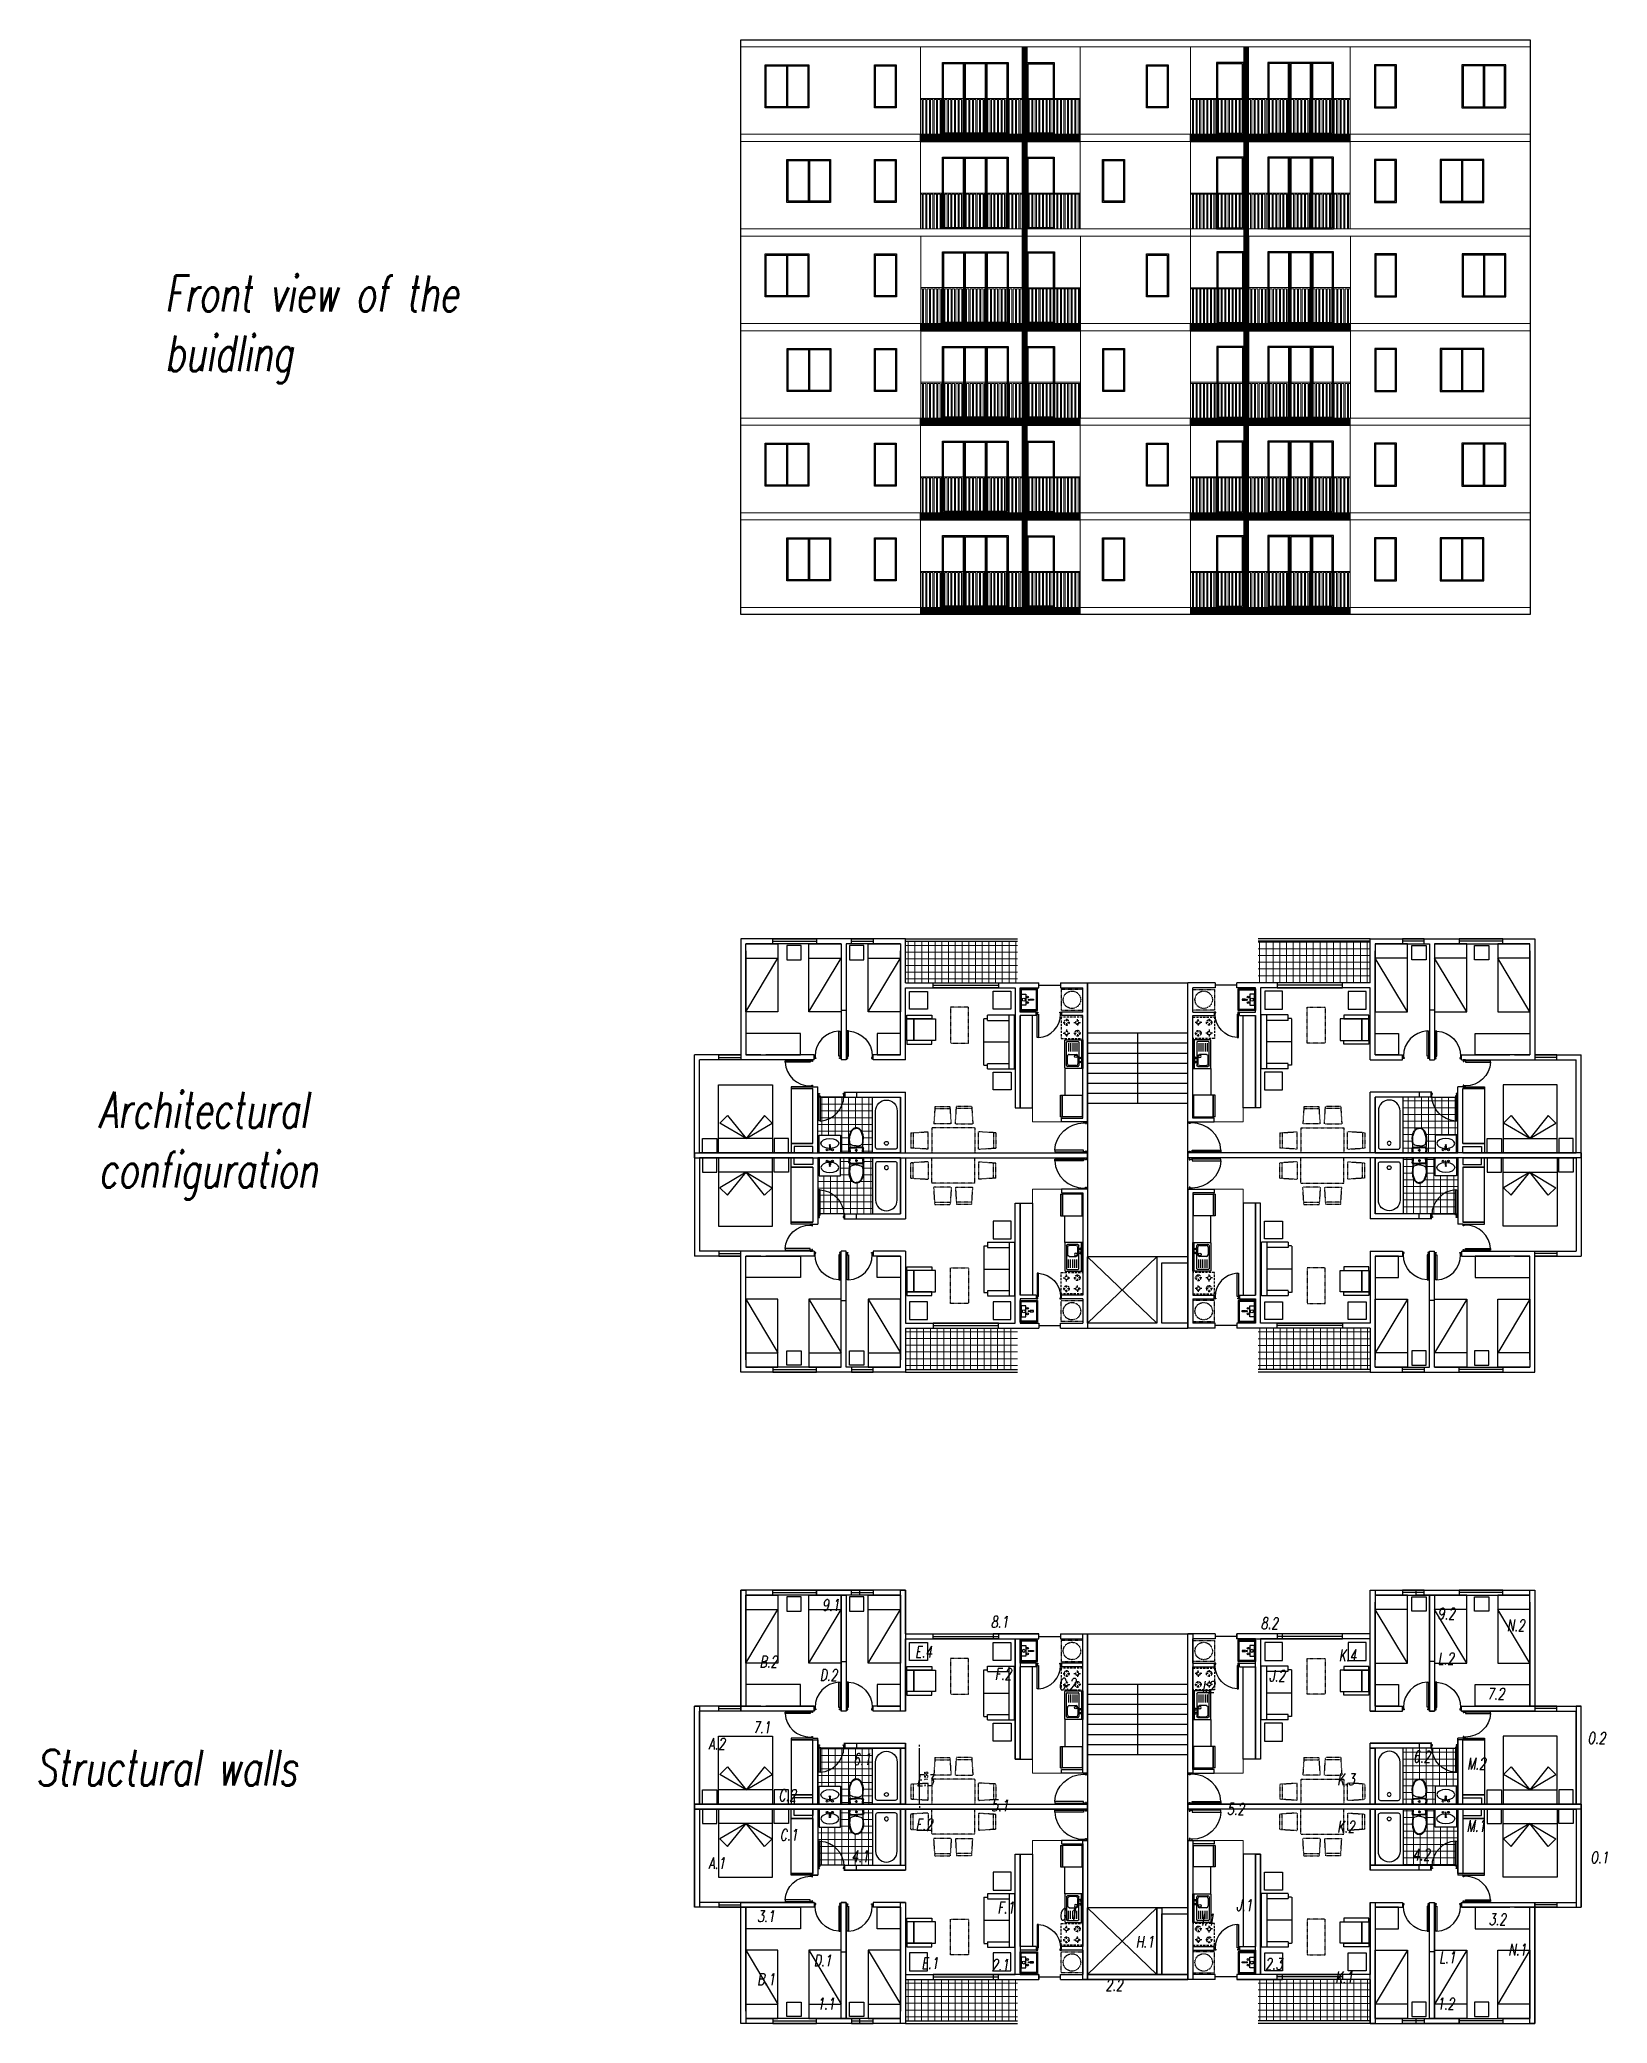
# Model space of a CAD drawing. Header units: inches. Extents: x 85 to 4460, y 49 to 5584.
import ezdxf

# ---------------------------------------------------------------- set-up
doc = ezdxf.new("R2010")
doc.units = ezdxf.units.IN
doc.header["$MEASUREMENT"] = 0
doc.linetypes.add('HIDDEN', pattern=[0.375, 0.25, -0.125])
doc.linetypes.add('HIDDEN2', pattern=[4.7625, 3.175, -1.5875])
for name, color, linetype in [('01 BLOQUES MUEBLES', 252, 'Continuous'), ('01 LOSA', 250, 'Continuous'), ('01 MUROS', 7, 'Continuous'), ('01 PUERTAS Y VENTANAS', 246, 'Continuous'), ('01 TEXTO SIMB.', 2, 'Continuous'), ('AR-ARTEFACTOS', 7, 'Continuous'), ('AR-MUEBLES SEGMENT', 252, 'HIDDEN2'), ('AR-PROYECCION', 8, 'Continuous'), ('CM', 7, 'Continuous'), ('Muros X', 100, 'Continuous'), ('Muros Y', 50, 'Continuous'), ('REV_JM', 201, 'Continuous')]:
    doc.layers.add(name, color=color, linetype=linetype)
doc.layers.add('01 HATCH', color=253, linetype='Continuous', lineweight=5)
doc.layers.add('LD_ELEV 1', color=254, linetype='Continuous', lineweight=9)
doc.layers.add('Nombres muros x', color=7, linetype='Continuous', true_color=0xffffff)
doc.layers.add('Nombres muros y', color=7, linetype='Continuous', true_color=0xffffff)
doc.layers.get('01 TEXTO SIMB.').off()
doc.styles.add('ARQ', font='SIMPLEX.shx')
doc.styles.add('ROMANS', font='romans.shx', dxfattribs={"width": 0.7, "oblique": 10})
pattern_1 = [(45, (-87114.98648, 10958.30971), (-0.08838834765, 0.08838834765), [])]
pattern_2 = [(45, (-87114.9865, 11222.30971), (-0.08838834765, 0.08838834765), [])]
pattern_3 = [(45, (-87114.98648, 10694.30971), (-0.08838834765, 0.08838834765), [])]
pattern_4 = [(45, (-87114.58653, 11486.30971), (-0.08838834765, 0.08838834765), [])]
pattern_5 = [(45, (-87114.98648, 12014.30971), (-0.08838834765, 0.08838834765), [])]
pattern_6 = [(0, (-81410.476, 15347.3), (0, 18.75), []), (90, (-81410.476, 15347.3), (-18.75, 1e-15), [])]
pattern_7 = [(0, (-81445.658, 16216.462), (0, 18.75), []), (90, (-81445.658, 16216.462), (-18.75, 1e-15), [])]
pattern_8 = [(0, (-78057.906, 14399.075), (0, 18.75), []), (90, (-78057.906, 14399.075), (-18.75, 1e-15), [])]

msp = doc.modelspace()

# ---------------------------------------------------------------- texts
at = {"layer": 'CM', "color": 1, "ltscale": 9, "char_height": 100, "attachment_point": 1, "style": 'ROMANS'}
for s, insert in [('{\\C256;Front view of the buidling}', (434.8, 4925.7)), ('{\\C256;Architectural configuration}', (249.1, 2647.8)), ('{\\C256;Structural walls}', (73.7, 812.3))]:
    msp.add_mtext_dynamic_manual_height_columns(s, width=1124.51, gutter_width=105, heights=[0], dxfattribs=dict(at, insert=insert))
at = {"layer": 'Muros Y', "color": 2, "ltscale": 9, "insert": (2559.2, 738.4), "char_height": 125, "attachment_point": 5, "rotation": 90, "style": 'ARQ'}
msp.add_mtext('\\A1;{\\H0.08x;156}', dxfattribs=at)
at = {"layer": 'Nombres muros x', "style": 'ROMANS', "oblique": 10, "width": 0.7}
for s, p in [('9.1', (2268.5, 1200.3)), ('8.1', (2739.5, 1153.1)), ('8.2', (3492.7, 1149.2)), ('9.2', (3986.3, 1175.9)), ('7.2', (4124.7, 952.3)), ('7.1', (2075.7, 858.8)), ('6.1', (2355.3, 769.9)), ('6.2', (3917.9, 776.8)), ('5.1', (2740.3, 640.7)), ('5.2', (3398.6, 630.8)), ('4.1', (2350.1, 498.7)), ('4.2', (3916.6, 503.7)), ('3.1', (2087.5, 331.8)), ('3.2', (4128.8, 322.9)), ('2.1', (2741.1, 195.9)), ('2.3', (3504.8, 198.5)), ('2.2', (3059.1, 139.4)), ('1.1', (2254.9, 87.9)), ('1.2', (3984.7, 87.5))]:
    msp.add_text(s, height=32.3, dxfattribs=at).set_placement(p)
at = {"layer": 'Nombres muros y', "style": 'ROMANS', "oblique": 10, "width": 0.7}
for s, p in [('N.2', (4179, 1143.1)), ('B.2', (2094.3, 1041.9)), ('E.4', (2528, 1069.5)), ('K.4', (3710.3, 1059.4)), ('L.2', (3986.4, 1050.7)), ('D.2', (2261.8, 1004.6)), ('F.2', (2750.6, 1007.6)), ('G.2', (2927.9, 979.5)), ('I.2', (3328, 971.7)), ('J.2', (3516.2, 1002.6)), ('A.2', (1951.5, 812.7)), ('O.2', (4404.5, 828.8)), ('M.2', (4068.8, 757.3)), ('E.3', (2532.4, 711.3)), ('K.3', (3705.6, 713.4)), ('C.2', (2146.9, 669.4)), ('E.2', (2529.6, 587.7)), ('K.2', (3705.5, 581.5)), ('M.1', (4067.2, 583.6)), ('C.1', (2150.6, 558.9)), ('A.1', (1951.5, 479.7)), ('O.1', (4412.6, 495.7)), ('F.1', (2758.1, 355.9)), ('J.1', (3424.3, 362.4)), ('G.1', (2929.8, 337.2)), ('I.1', (3326.4, 322.2)), ('H.1', (3144, 260.4)), ('D.1', (2245.4, 208.3)), ('E.1', (2545.5, 200.7)), ('L.1', (3990.6, 216.9)), ('N.1', (4183.5, 238.5)), ('B.1', (2087.6, 155.9)), ('K.1', (3700.4, 160.9))]:
    msp.add_text(s, height=32.3, dxfattribs=at).set_placement(p)

# ---------------------------------------------------------------- blocks, each defined once
blk = doc.blocks.new('ventanal')
at = {"layer": '01 BLOQUES MUEBLES'}
for points in [[(-16234.3, -8611.2), (-16173.3, -8611.2), (-16173.3, -8411.2), (-16234.3, -8411.2)], [(-16173.3, -8611.2), (-16112.3, -8611.2), (-16112.3, -8411.2), (-16173.3, -8411.2)], [(-16112.3, -8611.2), (-16051.3, -8611.2), (-16051.3, -8411.2), (-16112.3, -8411.2)], [(-16231.3, -8608.2), (-16176.3, -8608.2), (-16176.3, -8414.2), (-16231.3, -8414.2)], [(-16170.3, -8608.2), (-16115.3, -8608.2), (-16115.3, -8414.2), (-16170.3, -8414.2)], [(-16109.3, -8608.2), (-16054.3, -8608.2), (-16054.3, -8414.2), (-16109.3, -8414.2)]]:
    blk.add_lwpolyline(points, close=True, dxfattribs=at)
blk = doc.blocks.new('V_1.5')
at = {"layer": '01 BLOQUES MUEBLES'}
for points in [[(-15730, -8531.2), (-15730, -8531.2), (-15608, -8531.2), (-15608, -8411.2), (-15730, -8411.2), (-15730, -8411.2)], [(-15730, -8411.2), (-15730, -8531.2)], [(-15727, -8528.2), (-15611, -8528.2), (-15611, -8414.2), (-15727, -8414.2)], [(-15727, -8414.2), (-15727, -8528.2)], [(-15670.5, -8414.2), (-15670.5, -8528.2)], [(-15667.5, -8414.2), (-15667.5, -8528.2)]]:
    blk.add_lwpolyline(points, dxfattribs=at)
blk = doc.blocks.new('V_1')
at = {"layer": '01 BLOQUES MUEBLES'}
for points in [[(-15933.8, -8531.2), (-15872.8, -8531.2), (-15872.8, -8411.2), (-15933.8, -8411.2)], [(-15930.8, -8528.2), (-15875.8, -8528.2), (-15875.8, -8414.2), (-15930.8, -8414.2)]]:
    blk.add_lwpolyline(points, close=True, dxfattribs=at)
blk = doc.blocks.new('bara')
at = {"layer": 'LD_ELEV 1'}
for points in [[(80513.7, 9318.2), (80513.7, 9318.2), (80796.9, 9318.2), (80796.9, 9318.2), (80796.9, 9318.2)], [(80513.7, 9315.2), (80518.3, 9315.2)], [(80518.3, 9315.2), (80518.3, 9315.2), (80518.3, 9218.2)], [(80521.3, 9315.2), (80528.3, 9315.2)], [(80521.3, 9315.2), (80521.3, 9218.2)], [(80528.3, 9315.2), (80528.3, 9315.2), (80528.3, 9218.2)], [(80531.3, 9315.2), (80538.3, 9315.2)], [(80531.3, 9315.2), (80531.3, 9218.2)], [(80538.3, 9315.2), (80538.3, 9315.2), (80538.3, 9218.2)], [(80541.3, 9315.2), (80548.3, 9315.2)], [(80541.3, 9315.2), (80541.3, 9218.2)], [(80548.3, 9315.2), (80548.3, 9315.2), (80548.3, 9218.2)], [(80551.3, 9315.2), (80558.3, 9315.2)], [(80551.3, 9315.2), (80551.3, 9218.2)], [(80558.3, 9315.2), (80558.3, 9315.2), (80558.3, 9218.2)], [(80561.3, 9315.2), (80568.3, 9315.2)], [(80561.3, 9315.2), (80561.3, 9218.2)], [(80568.3, 9315.2), (80568.3, 9315.2), (80568.3, 9218.2)], [(80571.3, 9315.2), (80578.3, 9315.2)], [(80571.3, 9315.2), (80571.3, 9218.2)], [(80578.3, 9315.2), (80578.3, 9315.2), (80578.3, 9218.2)], [(80581.3, 9315.2), (80588.3, 9315.2)], [(80581.3, 9315.2), (80581.3, 9218.2)], [(80588.3, 9315.2), (80588.3, 9315.2), (80588.3, 9218.2)], [(80591.3, 9315.2), (80598.3, 9315.2)], [(80591.3, 9315.2), (80591.3, 9218.2)], [(80598.3, 9315.2), (80598.3, 9315.2), (80598.3, 9218.2)], [(80601.3, 9315.2), (80608.3, 9315.2)], [(80601.3, 9315.2), (80601.3, 9218.2)], [(80608.3, 9315.2), (80608.3, 9315.2), (80608.3, 9218.2)], [(80611.3, 9315.2), (80618.3, 9315.2)], [(80611.3, 9315.2), (80611.3, 9218.2)], [(80618.3, 9315.2), (80618.3, 9315.2), (80618.3, 9218.2)], [(80621.3, 9315.2), (80628.3, 9315.2)], [(80621.3, 9315.2), (80621.3, 9218.2)], [(80628.3, 9315.2), (80628.3, 9315.2), (80628.3, 9218.2)], [(80631.3, 9315.2), (80638.3, 9315.2)], [(80631.3, 9315.2), (80631.3, 9218.2)], [(80638.3, 9315.2), (80638.3, 9315.2), (80638.3, 9218.2)], [(80641.3, 9315.2), (80648.3, 9315.2)], [(80641.3, 9315.2), (80641.3, 9218.2)], [(80648.3, 9315.2), (80648.3, 9315.2), (80648.3, 9218.2)], [(80651.3, 9315.2), (80658.3, 9315.2)], [(80651.3, 9315.2), (80651.3, 9218.2)], [(80658.3, 9315.2), (80658.3, 9315.2), (80658.3, 9218.2)], [(80661.3, 9315.2), (80668.3, 9315.2)], [(80661.3, 9315.2), (80661.3, 9218.2)], [(80668.3, 9315.2), (80668.3, 9315.2), (80668.3, 9218.2)], [(80671.3, 9315.2), (80678.3, 9315.2)], [(80671.3, 9315.2), (80671.3, 9218.2)], [(80678.3, 9315.2), (80678.3, 9315.2), (80678.3, 9218.2)], [(80681.3, 9315.2), (80688.3, 9315.2)], [(80681.3, 9315.2), (80681.3, 9218.2)], [(80688.3, 9315.2), (80688.3, 9315.2), (80688.3, 9218.2)], [(80691.3, 9315.2), (80698.3, 9315.2)], [(80691.3, 9315.2), (80691.3, 9218.2)], [(80698.3, 9315.2), (80698.3, 9315.2), (80698.3, 9218.2)], [(80701.3, 9315.2), (80708.3, 9315.2)], [(80701.3, 9315.2), (80701.3, 9218.2)], [(80708.3, 9315.2), (80708.3, 9315.2), (80708.3, 9218.2)], [(80711.3, 9315.2), (80718.3, 9315.2)], [(80711.3, 9315.2), (80711.3, 9218.2)], [(80718.3, 9315.2), (80718.3, 9315.2), (80718.3, 9218.2)], [(80721.3, 9315.2), (80728.3, 9315.2)], [(80721.3, 9315.2), (80721.3, 9218.2)], [(80728.3, 9315.2), (80728.3, 9315.2), (80728.3, 9218.2)], [(80731.3, 9315.2), (80738.3, 9315.2)], [(80731.3, 9315.2), (80731.3, 9218.2)], [(80738.3, 9315.2), (80738.3, 9315.2), (80738.3, 9218.2)], [(80741.3, 9315.2), (80748.3, 9315.2)], [(80741.3, 9315.2), (80741.3, 9218.2)], [(80748.3, 9315.2), (80748.3, 9315.2), (80748.3, 9218.2)], [(80751.3, 9315.2), (80758.3, 9315.2)], [(80751.3, 9315.2), (80751.3, 9218.2)], [(80758.3, 9315.2), (80758.3, 9315.2), (80758.3, 9218.2)], [(80761.3, 9315.2), (80768.3, 9315.2)], [(80761.3, 9315.2), (80761.3, 9218.2)], [(80768.3, 9315.2), (80768.3, 9315.2), (80768.3, 9218.2)], [(80771.3, 9315.2), (80778.3, 9315.2)], [(80771.3, 9315.2), (80771.3, 9218.2)], [(80778.3, 9315.2), (80778.3, 9315.2), (80778.3, 9218.2)], [(80781.3, 9315.2), (80788.3, 9315.2)], [(80781.3, 9315.2), (80781.3, 9218.2)], [(80788.3, 9315.2), (80788.3, 9315.2), (80788.3, 9218.2)], [(80791.3, 9315.2), (80796.9, 9315.2), (80796.9, 9315.2)], [(80791.3, 9315.2), (80791.3, 9218.2)]]:
    blk.add_lwpolyline(points, dxfattribs=at)
blk = doc.blocks.new('*U69')
at = {"layer": 'LD_ELEV 1', "ltscale": 9}
blk.add_lwpolyline([(-1.5, -48.5), (1.5, -48.5), (1.5, 48.5), (-1.5, 48.5)], close=True, dxfattribs=at)
blk = doc.blocks.new('*U70')
at = {"layer": 'LD_ELEV 1', "color": 0, "linetype": 'ByBlock', "lineweight": -2, "transparency": 16777216}
for p in [(0, 0), (10, 0), (20, 0), (30, 0), (40, 0), (50, 0), (60, 0), (70, 0), (80, 0), (90, 0), (100, 0), (110, 0), (120, 0), (130, 0), (140, 0)]:
    blk.add_blockref('*U69', p, dxfattribs=at)
blk = doc.blocks.new('*U57')
at = {"layer": 'LD_ELEV 1', "ltscale": 9}
blk.add_lwpolyline([(-1.5, -48.5), (1.5, -48.5), (1.5, 48.5), (-1.5, 48.5)], close=True, dxfattribs=at)
blk = doc.blocks.new('*U58')
at = {"layer": 'LD_ELEV 1', "color": 0, "linetype": 'ByBlock', "lineweight": -2, "transparency": 16777216}
for p in [(0, 0), (10, 0), (20, 0), (30, 0), (40, 0), (50, 0), (60, 0), (70, 0), (80, 0), (90, 0), (100, 0), (110, 0), (120, 0), (130, 0)]:
    blk.add_blockref('*U57', p, dxfattribs=at)
blk = doc.blocks.new('*U59')
at = {"layer": 'LD_ELEV 1', "ltscale": 9}
blk.add_lwpolyline([(-1.5, -48.5), (1.5, -48.5), (1.5, 48.5), (-1.5, 48.5)], close=True, dxfattribs=at)
blk = doc.blocks.new('*U60')
at = {"layer": 'LD_ELEV 1', "color": 0, "linetype": 'ByBlock', "lineweight": -2, "transparency": 16777216}
for p in [(0, 0), (10, 0), (20, 0), (30, 0), (40, 0), (50, 0), (60, 0), (70, 0), (80, 0), (90, 0), (100, 0), (110, 0), (120, 0), (130, 0), (140, 0)]:
    blk.add_blockref('*U59', p, dxfattribs=at)
blk = doc.blocks.new('*U61')
at = {"layer": 'LD_ELEV 1', "ltscale": 9}
blk.add_lwpolyline([(-1.5, -48.5), (1.5, -48.5), (1.5, 48.5), (-1.5, 48.5)], close=True, dxfattribs=at)
blk = doc.blocks.new('*U62')
at = {"layer": 'LD_ELEV 1', "color": 0, "linetype": 'ByBlock', "lineweight": -2, "transparency": 16777216}
for p in [(0, 0), (10, 0), (20, 0), (30, 0), (40, 0), (50, 0), (60, 0), (70, 0), (80, 0), (90, 0), (100, 0), (110, 0), (120, 0), (130, 0)]:
    blk.add_blockref('*U61', p, dxfattribs=at)
blk = doc.blocks.new('*U63')
at = {"layer": 'LD_ELEV 1', "ltscale": 9}
blk.add_lwpolyline([(-1.5, -48.5), (1.5, -48.5), (1.5, 48.5), (-1.5, 48.5)], close=True, dxfattribs=at)
blk = doc.blocks.new('*U64')
at = {"layer": 'LD_ELEV 1', "color": 0, "linetype": 'ByBlock', "lineweight": -2, "transparency": 16777216}
for p in [(0, 0), (10, 0), (20, 0), (30, 0), (40, 0), (50, 0), (60, 0), (70, 0), (80, 0), (90, 0), (100, 0), (110, 0), (120, 0), (130, 0), (140, 0)]:
    blk.add_blockref('*U63', p, dxfattribs=at)
blk = doc.blocks.new('*U65')
at = {"layer": 'LD_ELEV 1', "ltscale": 9}
blk.add_lwpolyline([(-1.5, -48.5), (1.5, -48.5), (1.5, 48.5), (-1.5, 48.5)], close=True, dxfattribs=at)
blk = doc.blocks.new('*U66')
at = {"layer": 'LD_ELEV 1', "color": 0, "linetype": 'ByBlock', "lineweight": -2, "transparency": 16777216}
for p in [(0, 0), (10, 0), (20, 0), (30, 0), (40, 0), (50, 0), (60, 0), (70, 0), (80, 0), (90, 0), (100, 0), (110, 0), (120, 0), (130, 0)]:
    blk.add_blockref('*U65', p, dxfattribs=at)
blk = doc.blocks.new('*U67')
at = {"layer": 'LD_ELEV 1', "ltscale": 9}
blk.add_lwpolyline([(-1.5, -48.5), (1.5, -48.5), (1.5, 48.5), (-1.5, 48.5)], close=True, dxfattribs=at)
blk = doc.blocks.new('*U68')
at = {"layer": 'LD_ELEV 1', "color": 0, "linetype": 'ByBlock', "lineweight": -2, "transparency": 16777216}
for p in [(0, 0), (10, 0), (20, 0), (30, 0), (40, 0), (50, 0), (60, 0), (70, 0), (80, 0), (90, 0), (100, 0), (110, 0), (120, 0), (130, 0), (140, 0)]:
    blk.add_blockref('*U67', p, dxfattribs=at)
blk = doc.blocks.new('*U47')
at = {"layer": 'LD_ELEV 1', "ltscale": 9}
blk.add_lwpolyline([(-1.5, -48.5), (1.5, -48.5), (1.5, 48.5), (-1.5, 48.5)], close=True, dxfattribs=at)
blk = doc.blocks.new('*U48')
at = {"layer": 'LD_ELEV 1', "color": 0, "linetype": 'ByBlock', "lineweight": -2, "transparency": 16777216}
for p in [(0, 0), (10, 0), (20, 0), (30, 0), (40, 0), (50, 0), (60, 0), (70, 0), (80, 0), (90, 0), (100, 0), (110, 0), (120, 0), (130, 0)]:
    blk.add_blockref('*U47', p, dxfattribs=at)
blk = doc.blocks.new('*U49')
at = {"layer": 'LD_ELEV 1', "ltscale": 9}
blk.add_lwpolyline([(-1.5, -48.5), (1.5, -48.5), (1.5, 48.5), (-1.5, 48.5)], close=True, dxfattribs=at)
blk = doc.blocks.new('*U50')
at = {"layer": 'LD_ELEV 1', "color": 0, "linetype": 'ByBlock', "lineweight": -2, "transparency": 16777216}
for p in [(0, 0), (10, 0), (20, 0), (30, 0), (40, 0), (50, 0), (60, 0), (70, 0), (80, 0), (90, 0), (100, 0), (110, 0), (120, 0), (130, 0), (140, 0)]:
    blk.add_blockref('*U49', p, dxfattribs=at)
blk = doc.blocks.new('*U51')
at = {"layer": 'LD_ELEV 1', "ltscale": 9}
blk.add_lwpolyline([(-1.5, -48.5), (1.5, -48.5), (1.5, 48.5), (-1.5, 48.5)], close=True, dxfattribs=at)
blk = doc.blocks.new('*U52')
at = {"layer": 'LD_ELEV 1', "color": 0, "linetype": 'ByBlock', "lineweight": -2, "transparency": 16777216}
for p in [(0, 0), (10, 0), (20, 0), (30, 0), (40, 0), (50, 0), (60, 0), (70, 0), (80, 0), (90, 0), (100, 0), (110, 0), (120, 0), (130, 0)]:
    blk.add_blockref('*U51', p, dxfattribs=at)
blk = doc.blocks.new('*U53')
at = {"layer": 'LD_ELEV 1', "ltscale": 9}
blk.add_lwpolyline([(-1.5, -48.5), (1.5, -48.5), (1.5, 48.5), (-1.5, 48.5)], close=True, dxfattribs=at)
blk = doc.blocks.new('*U54')
at = {"layer": 'LD_ELEV 1', "color": 0, "linetype": 'ByBlock', "lineweight": -2, "transparency": 16777216}
for p in [(0, 0), (10, 0), (20, 0), (30, 0), (40, 0), (50, 0), (60, 0), (70, 0), (80, 0), (90, 0), (100, 0), (110, 0), (120, 0), (130, 0), (140, 0)]:
    blk.add_blockref('*U53', p, dxfattribs=at)
blk = doc.blocks.new('*U55')
at = {"layer": 'LD_ELEV 1', "ltscale": 9}
blk.add_lwpolyline([(-1.5, -48.5), (1.5, -48.5), (1.5, 48.5), (-1.5, 48.5)], close=True, dxfattribs=at)
blk = doc.blocks.new('*U56')
at = {"layer": 'LD_ELEV 1', "color": 0, "linetype": 'ByBlock', "lineweight": -2, "transparency": 16777216}
for p in [(0, 0), (10, 0), (20, 0), (30, 0), (40, 0), (50, 0), (60, 0), (70, 0), (80, 0), (90, 0), (100, 0), (110, 0), (120, 0), (130, 0)]:
    blk.add_blockref('*U55', p, dxfattribs=at)
blk = doc.blocks.new('mcaam')
at = {"layer": '01 BLOQUES MUEBLES', "ltscale": 25}
blk.add_line((65173.3, -1759.8), (65323.3, -1849.8), dxfattribs=at)
blk.add_lwpolyline([(65363.3, -1759.8), (65363.3, -1849.8), (65173.3, -1849.8), (65173.3, -1759.8)], close=True, dxfattribs=at)
blk.add_lwpolyline([(65323.3, -1759.8), (65323.3, -1849.8)], dxfattribs=at)
blk = doc.blocks.new('*U43')
at = {"layer": '01 PUERTAS Y VENTANAS'}
for points in [[(1648.7, 5084.8), (1648.7, 5081.8), (1643.8, 5081.8), (1643.8, 5079.8), (1641.2, 5079.8), (1641.2, 5084.8)], [(1648.7, 5003.8), (1648.7, 5000.8), (1641.2, 5000.8), (1641.2, 5005.8), (1643.8, 5005.8), (1643.8, 5003.8)], [(1726.7, 5003.8), (1648.7, 5003.8), (1648.7, 5008.5), (1726.7, 5008.5)]]:
    blk.add_lwpolyline(points, close=True, dxfattribs=at)
at = {"layer": '01 PUERTAS Y VENTANAS', "color": 8}
blk.add_arc((1648.6, 5003.5), 78.3, 3.64651, 89.91585, dxfattribs=at)
blk = doc.blocks.new('*U17')
at = {"layer": '01 PUERTAS Y VENTANAS'}
for points in [[(1638.2, 5086.3), (1638.2, 5008.3), (1633.5, 5008.3), (1633.5, 5086.3)], [(1557.2, 5008.3), (1560.2, 5008.3), (1560.2, 5003.4), (1562.2, 5003.4), (1562.2, 5000.8), (1557.2, 5000.8)], [(1638.2, 5008.3), (1641.2, 5008.3), (1641.2, 5000.8), (1636.2, 5000.8), (1636.2, 5003.4), (1638.2, 5003.4)]]:
    blk.add_lwpolyline(points, close=True, dxfattribs=at)
at = {"layer": '01 PUERTAS Y VENTANAS', "color": 8}
blk.add_arc((1638.5, 5008.2), 78.3, 93.64651, 179.91585, dxfattribs=at)
blk = doc.blocks.new('sofa-2')
at = {"linetype": 'HIDDEN', "ltscale": 0.01}
for p, q in [((-0.85, 1.4), (-0.75, 1.4)), ((-0.85, 1.4), (-0.85, 0.1)), ((-0.75, 1.5), (-0.75, 1.35)), ((-0.75, 1.5), (0, 1.5)), ((-0.75, 1.35), (-0.15, 1.35)), ((-0.15, 1.5), (-0.15, 0)), ((0, 1.5), (0, 0)), ((-0.85, 0.75), (-0.15, 0.75)), ((-0.85, 0.1), (-0.75, 0.1)), ((-0.75, 0.15), (-0.15, 0.15)), ((-0.75, 0.15), (-0.75, 0)), ((-0.75, 0), (0, 0))]:
    blk.add_line(p, q, dxfattribs=at)
blk = doc.blocks.new('*U15')
at = {"layer": '01 PUERTAS Y VENTANAS'}
for points in [[(1555.7, 4997.8), (1633.7, 4997.8), (1633.7, 4993.1), (1555.7, 4993.1)], [(1633.7, 4997.8), (1633.7, 5000.8), (1641.2, 5000.8), (1641.2, 4995.8), (1638.7, 4995.8), (1638.7, 4997.8)], [(1633.7, 4916.8), (1633.7, 4919.8), (1638.7, 4919.8), (1638.7, 4921.8), (1641.2, 4921.8), (1641.2, 4916.8)]]:
    blk.add_lwpolyline(points, close=True, dxfattribs=at)
at = {"layer": '01 PUERTAS Y VENTANAS', "color": 8}
blk.add_arc((1633.8, 4998.1), 78.3, 183.6465, 269.9158, dxfattribs=at)
blk = doc.blocks.new('wc')
at = {"layer": '01 BLOQUES MUEBLES'}
for p, q in [((2025.7, 3384.7), (2025.8, 3385.1)), ((2025.7, 3384.4), (2025.7, 3384.7)), ((2025.7, 3384.1), (2025.7, 3384.4)), ((2025.7, 3367.4), (2025.7, 3384.1)), ((2025.8, 3385.4), (2025.9, 3385.7)), ((2025.8, 3385.1), (2025.8, 3385.4)), ((2025.9, 3385.7), (2026.2, 3386)), ((2026.2, 3386), (2026.5, 3386.4)), ((2026.3, 3382.4), (2026.4, 3382.7)), ((2026.3, 3382.1), (2026.3, 3382.4)), ((2026.3, 3381.9), (2026.3, 3382.1)), ((2026.3, 3367.4), (2026.3, 3381.9)), ((2026.4, 3383), (2026.5, 3383.3)), ((2026.4, 3382.7), (2026.4, 3383)), ((2026.5, 3386.4), (2026.8, 3386.7)), ((2026.5, 3383.3), (2026.7, 3383.5)), ((2026.7, 3383.5), (2027, 3383.9)), ((2026.8, 3386.7), (2027.2, 3386.9)), ((2027, 3383.9), (2027.3, 3384.1)), ((2027.2, 3386.9), (2027.5, 3387.1)), ((2027.3, 3384.1), (2027.6, 3384.3)), ((2027.5, 3387.1), (2027.8, 3387.2)), ((2027.6, 3384.3), (2027.9, 3384.4)), ((2027.8, 3387.2), (2028.1, 3387.3)), ((2027.9, 3384.4), (2028.1, 3384.5)), ((2028.1, 3387.3), (2028.4, 3387.4)), ((2028.1, 3384.5), (2028.4, 3384.6)), ((2028.4, 3387.4), (2028.7, 3387.5)), ((2028.4, 3384.6), (2028.6, 3384.7)), ((2028.6, 3384.7), (2028.9, 3384.8)), ((2028.7, 3387.5), (2029, 3387.5)), ((2028.9, 3384.8), (2029.2, 3384.8)), ((2029, 3387.5), (2031, 3387.6)), ((2029.2, 3384.8), (2030.9, 3384.9)), ((2030.9, 3384.9), (2032.6, 3385)), ((2031, 3387.6), (2032.9, 3387.7)), ((2032.6, 3385), (2034.3, 3385.1)), ((2032.9, 3387.7), (2034.9, 3387.8)), ((2034.3, 3385.1), (2036, 3385.2)), ((2034.9, 3387.8), (2036.9, 3387.9)), ((2036, 3385.2), (2037.7, 3385.2)), ((2036.9, 3387.9), (2038.8, 3388)), ((2037.7, 3385.2), (2037.9, 3385.2)), ((2037.9, 3385.2), (2038.1, 3385.1)), ((2038.1, 3385.1), (2038.4, 3385)), ((2038.4, 3385), (2038.6, 3384.8)), ((2038.6, 3384.8), (2038.9, 3384.6)), ((2038.8, 3388), (2039.1, 3388)), ((2038.9, 3384.6), (2039.1, 3384.3)), ((2039.1, 3388), (2039.4, 3387.9)), ((2039.1, 3384.3), (2039.4, 3384.1)), ((2039.4, 3387.9), (2039.6, 3387.8)), ((2039.4, 3384.1), (2039.6, 3383.8)), ((2039.6, 3387.8), (2039.9, 3387.6)), ((2039.6, 3383.8), (2039.7, 3383.5)), ((2039.7, 3383.5), (2039.8, 3383.3)), ((2039.8, 3383.3), (2040, 3382.8)), ((2039.9, 3387.6), (2040.2, 3387.3)), ((2040, 3382.8), (2040.1, 3382.4)), ((2040.1, 3382.4), (2040.2, 3382.1)), ((2040.2, 3387.3), (2040.5, 3387)), ((2040.2, 3382.1), (2040.2, 3381.8)), ((2040.2, 3381.8), (2040.5, 3370.7)), ((2040.5, 3387), (2040.8, 3386.7)), ((2040.8, 3386.7), (2041, 3386.3)), ((2041, 3386.3), (2041.2, 3386)), ((2041.2, 3386), (2041.3, 3385.7)), ((2041.3, 3385.7), (2044.8, 3385.9)), ((2041.3, 3385.7), (2041.5, 3385.3)), ((2041.5, 3385.3), (2041.7, 3384.8)), ((2041.7, 3384.8), (2041.8, 3384.4)), ((2041.8, 3384.4), (2041.8, 3384)), ((2041.8, 3384), (2042.2, 3371.2)), ((2044.8, 3385.9), (2049.3, 3386)), ((2045.8, 3373.6), (2046.7, 3376.6)), ((2046.7, 3376.6), (2047.9, 3379.7)), ((2047.9, 3379.7), (2049, 3382.1)), ((2049, 3382.1), (2050.5, 3384.5)), ((2049.3, 3386), (2054.7, 3386.3)), ((2050.5, 3384.5), (2053.2, 3385.1)), ((2053.2, 3385.1), (2056.1, 3385.5)), ((2054.7, 3386.3), (2060.3, 3386.9)), ((2056.1, 3385.5), (2059.1, 3385.9)), ((2059.1, 3385.9), (2062.2, 3386)), ((2060.3, 3386.9), (2065.8, 3387.1)), ((2062.2, 3386), (2065.1, 3386)), ((2065.1, 3386), (2068.1, 3385.9)), ((2065.8, 3387.1), (2068.5, 3387.1)), ((2068.1, 3385.9), (2070.8, 3385.5)), ((2068.5, 3387.1), (2071.2, 3387)), ((2070.8, 3385.5), (2074.2, 3384.8)), ((2071.2, 3387), (2073.8, 3386.7)), ((2073.8, 3386.7), (2076.4, 3386.2)), ((2074.2, 3384.8), (2077.7, 3383.8)), ((2076.4, 3386.2), (2079, 3385.5)), ((2077.7, 3383.8), (2080.2, 3382.9)), ((2079, 3385.5), (2081.5, 3384.6)), ((2080.2, 3382.9), (2082.6, 3381.9)), ((2081.5, 3384.6), (2084, 3383.6)), ((2082.6, 3381.9), (2084.8, 3381)), ((2084, 3383.6), (2086.3, 3382.3)), ((2084.8, 3381), (2086.8, 3380)), ((2086.3, 3382.3), (2088.6, 3380.9)), ((2086.8, 3380), (2088.7, 3378.8)), ((2088.6, 3380.9), (2090.6, 3379.1)), ((2088.7, 3378.8), (2090.3, 3377.3)), ((2090.3, 3377.3), (2091.8, 3375.6)), ((2090.6, 3379.1), (2092.5, 3377.2)), ((2092.5, 3377.2), (2094, 3375)), ((2025.7, 3350.7), (2025.7, 3367.4)), ((2025.7, 3350.4), (2025.7, 3350.7)), ((2025.7, 3350), (2025.7, 3350.4)), ((2025.8, 3349.7), (2025.7, 3350)), ((2025.8, 3349.4), (2025.8, 3349.7)), ((2025.9, 3349), (2025.8, 3349.4)), ((2026.1, 3348.7), (2025.9, 3349)), ((2026.5, 3348.3), (2026.1, 3348.7)), ((2026.3, 3352.9), (2026.3, 3367.4)), ((2026.3, 3352.7), (2026.3, 3352.9)), ((2026.3, 3352.4), (2026.3, 3352.7)), ((2026.4, 3352.1), (2026.3, 3352.4)), ((2026.4, 3351.8), (2026.4, 3352.1)), ((2026.5, 3351.5), (2026.4, 3351.8)), ((2026.7, 3351.3), (2026.5, 3351.5)), ((2026.8, 3348.1), (2026.5, 3348.3)), ((2027, 3350.9), (2026.7, 3351.3)), ((2027.2, 3347.9), (2026.8, 3348.1)), ((2027.2, 3350.7), (2027, 3350.9)), ((2027.6, 3350.5), (2027.2, 3350.7)), ((2027.5, 3347.7), (2027.2, 3347.9)), ((2027.8, 3347.6), (2027.5, 3347.7)), ((2027.8, 3350.4), (2027.6, 3350.5)), ((2028.1, 3350.2), (2027.8, 3350.4)), ((2028.1, 3347.4), (2027.8, 3347.6)), ((2028.4, 3350.1), (2028.1, 3350.2)), ((2028.4, 3347.3), (2028.1, 3347.4)), ((2028.6, 3350.1), (2028.4, 3350.1)), ((2028.7, 3347.3), (2028.4, 3347.3)), ((2028.9, 3350), (2028.6, 3350.1)), ((2029, 3347.2), (2028.7, 3347.3)), ((2029.1, 3350), (2028.9, 3350)), ((2031, 3347.1), (2029, 3347.2)), ((2030.8, 3349.9), (2029.1, 3350)), ((2032.6, 3349.8), (2030.8, 3349.9)), ((2031, 3367.9), (2031.2, 3368.4)), ((2031, 3367.4), (2031, 3367.9)), ((2031, 3367.4), (2031, 3366.9)), ((2031, 3366.9), (2031.2, 3366.4)), ((2032.9, 3347), (2031, 3347.1)), ((2031.2, 3368.4), (2031.4, 3368.8)), ((2031.2, 3366.4), (2031.4, 3366)), ((2031.4, 3368.8), (2031.8, 3369.1)), ((2031.4, 3366), (2031.8, 3365.6)), ((2031.8, 3369.1), (2032.2, 3369.4)), ((2031.8, 3365.6), (2032.2, 3365.4)), ((2031.9, 3367.4), (2032, 3367.8)), ((2031.9, 3367.4), (2032, 3367)), ((2032, 3367.8), (2032.2, 3368.1)), ((2032, 3367), (2032.2, 3366.6)), ((2032.2, 3369.4), (2032.7, 3369.6)), ((2032.2, 3368.1), (2032.5, 3368.4)), ((2032.2, 3366.6), (2032.5, 3366.4)), ((2032.2, 3365.4), (2032.7, 3365.2)), ((2032.5, 3368.4), (2032.8, 3368.6)), ((2032.5, 3366.4), (2032.8, 3366.2)), ((2034.3, 3349.7), (2032.6, 3349.8)), ((2032.7, 3369.6), (2033.2, 3369.6)), ((2032.7, 3365.2), (2033.2, 3365.1)), ((2032.8, 3368.6), (2033.2, 3368.6)), ((2032.8, 3366.2), (2033.2, 3366.1)), ((2034.9, 3346.9), (2032.9, 3347)), ((2033.2, 3369.6), (2033.7, 3369.6)), ((2033.2, 3368.6), (2033.6, 3368.6)), ((2033.2, 3366.1), (2033.6, 3366.2)), ((2033.2, 3365.1), (2033.7, 3365.2)), ((2033.6, 3368.6), (2033.9, 3368.4)), ((2033.6, 3366.2), (2033.9, 3366.4)), ((2033.7, 3369.6), (2034.1, 3369.4)), ((2033.7, 3365.2), (2034.1, 3365.4)), ((2033.9, 3368.4), (2034.2, 3368.1)), ((2033.9, 3366.4), (2034.2, 3366.6)), ((2034.1, 3369.4), (2034.6, 3369.2)), ((2034.1, 3365.4), (2034.6, 3365.6)), ((2034.2, 3368.1), (2034.4, 3367.8)), ((2034.2, 3366.6), (2034.4, 3367)), ((2036, 3349.6), (2034.3, 3349.7)), ((2034.4, 3367.8), (2034.5, 3367.4)), ((2034.4, 3367), (2034.5, 3367.4)), ((2034.6, 3369.2), (2034.9, 3368.8)), ((2034.6, 3365.6), (2034.9, 3366)), ((2034.9, 3368.8), (2035.2, 3368.4)), ((2034.9, 3366), (2035.2, 3366.4)), ((2036.9, 3346.8), (2034.9, 3346.9)), ((2035.2, 3368.4), (2035.4, 3367.9)), ((2035.2, 3366.4), (2035.4, 3366.9)), ((2035.4, 3367.9), (2035.4, 3367.4)), ((2035.4, 3366.9), (2035.4, 3367.4)), ((2037.7, 3349.6), (2036, 3349.6)), ((2038.8, 3346.8), (2036.9, 3346.8)), ((2037.9, 3349.6), (2037.7, 3349.6)), ((2038.1, 3349.7), (2037.9, 3349.6)), ((2038.4, 3349.8), (2038.1, 3349.7)), ((2038.6, 3349.9), (2038.4, 3349.8)), ((2038.9, 3350.2), (2038.6, 3349.9)), ((2039.1, 3346.8), (2038.8, 3346.8)), ((2039.1, 3350.4), (2038.9, 3350.2)), ((2039.4, 3350.7), (2039.1, 3350.4)), ((2039.3, 3346.9), (2039.1, 3346.8)), ((2039.6, 3347), (2039.3, 3346.9)), ((2039.6, 3351), (2039.4, 3350.7)), ((2039.7, 3351.3), (2039.6, 3351)), ((2039.9, 3347.2), (2039.6, 3347)), ((2039.8, 3351.5), (2039.7, 3351.3)), ((2039.8, 3351.5), (2040, 3351.9)), ((2040.2, 3347.5), (2039.9, 3347.2)), ((2040, 3351.9), (2040.1, 3352.3)), ((2040.1, 3352.3), (2040.2, 3352.7)), ((2040.2, 3353), (2040.5, 3364.1)), ((2040.2, 3352.7), (2040.2, 3353)), ((2040.5, 3347.8), (2040.2, 3347.5)), ((2040.5, 3370.7), (2040.5, 3367.4)), ((2040.5, 3364.1), (2040.5, 3367.4)), ((2040.8, 3348.1), (2040.5, 3347.8)), ((2041, 3348.4), (2040.8, 3348.1)), ((2041.2, 3348.8), (2041, 3348.4)), ((2041.3, 3349), (2041.2, 3348.8)), ((2041.3, 3349), (2041.5, 3349.5)), ((2044.8, 3348.9), (2041.3, 3349)), ((2041.5, 3349.5), (2041.7, 3350)), ((2041.7, 3350), (2041.8, 3350.4)), ((2041.8, 3350.7), (2042.2, 3363.6)), ((2041.8, 3350.4), (2041.8, 3350.7)), ((2042.2, 3371.2), (2042.2, 3367.4)), ((2042.2, 3363.6), (2042.2, 3367.4)), ((2049.3, 3348.7), (2044.8, 3348.9)), ((2045.2, 3367.4), (2045.4, 3370.6)), ((2045.2, 3367.4), (2045.4, 3364.2)), ((2045.4, 3370.6), (2045.8, 3373.6)), ((2045.4, 3364.2), (2045.8, 3361.2)), ((2045.8, 3361.2), (2046.7, 3358.1)), ((2046.7, 3358.1), (2047.9, 3355)), ((2047.9, 3355), (2048.9, 3352.7)), ((2048.9, 3352.7), (2050.5, 3350.2)), ((2054.7, 3348.4), (2049.3, 3348.7)), ((2050.5, 3350.2), (2053.2, 3349.7)), ((2053.2, 3349.7), (2056, 3349.3)), ((2060.3, 3347.9), (2054.7, 3348.4)), ((2056, 3349.3), (2059.1, 3348.9)), ((2059.1, 3348.9), (2062.1, 3348.7)), ((2065.8, 3347.6), (2060.3, 3347.9)), ((2062.1, 3348.7), (2065, 3348.7)), ((2065, 3348.7), (2068, 3348.9)), ((2068.5, 3347.6), (2065.8, 3347.6)), ((2068, 3348.9), (2070.8, 3349.3)), ((2071.2, 3347.8), (2068.5, 3347.6)), ((2070.8, 3349.3), (2074.2, 3350)), ((2073.8, 3348.1), (2071.2, 3347.8)), ((2076.4, 3348.6), (2073.8, 3348.1)), ((2074.2, 3350), (2077.7, 3350.9)), ((2079, 3349.2), (2076.4, 3348.6)), ((2077.7, 3350.9), (2080.2, 3351.8)), ((2081.5, 3350.1), (2079, 3349.2)), ((2080.2, 3351.8), (2082.6, 3352.8)), ((2084, 3351.1), (2081.5, 3350.1)), ((2082.6, 3352.8), (2084.8, 3353.7)), ((2086.3, 3352.4), (2084, 3351.1)), ((2084.8, 3353.7), (2086.8, 3354.8)), ((2088.5, 3353.9), (2086.3, 3352.4)), ((2086.8, 3354.8), (2088.7, 3356)), ((2090.6, 3355.6), (2088.5, 3353.9)), ((2088.7, 3356), (2090.3, 3357.5)), ((2090.3, 3357.5), (2091.8, 3359.2)), ((2092.5, 3357.5), (2090.6, 3355.6)), ((2091.8, 3375.6), (2092.9, 3373.7)), ((2091.8, 3359.2), (2092.9, 3361.1)), ((2094, 3359.8), (2092.5, 3357.5)), ((2092.9, 3373.7), (2093.8, 3371.7)), ((2092.9, 3361.1), (2093.8, 3363.1)), ((2093.8, 3371.7), (2094.4, 3369.5)), ((2093.8, 3363.1), (2094.4, 3365.2)), ((2094, 3375), (2095.2, 3372.6)), ((2095.2, 3362.1), (2094, 3359.8)), ((2094.4, 3369.5), (2094.5, 3367.4)), ((2094.4, 3365.2), (2094.5, 3367.4)), ((2095.2, 3372.6), (2095.9, 3370)), ((2095.9, 3364.7), (2095.2, 3362.1)), ((2095.9, 3370), (2096.2, 3367.4)), ((2096.2, 3367.4), (2095.9, 3364.7))]:
    blk.add_line(p, q, dxfattribs=at)
blk = doc.blocks.new('tt')
at = {"layer": '01 BLOQUES MUEBLES', "color": 8}
blk.add_lwpolyline([(80582.1, 2679.8), (80722.1, 2679.8), (80722.1, 2609.8), (80582.1, 2609.8)], close=True, dxfattribs=at)
at = {"layer": '01 BLOQUES MUEBLES'}
blk.add_lwpolyline([(80596.5, 2671.8), (80687.6, 2671.8, -0.999997), (80687.6, 2617.8), (80596.5, 2617.8, -0.414214), (80591.5, 2622.8), (80591.5, 2666.8, -0.414214)], format="xyb", close=True, dxfattribs=at)
blk.add_circle((80606.5, 2644.8), 4.8, dxfattribs=at)
blk = doc.blocks.new('Cama 2 plazas')
at = {"layer": '01 BLOQUES MUEBLES'}
for p, q in [((1628.9, 5039.1), (1671.9, 5112.1)), ((1671.9, 5112.1), (1693.1, 5090.9)), ((1693.1, 5090.9), (1628.9, 5039.1)), ((1628.9, 5039.1), (1671.9, 4966.1)), ((1693.1, 4987.3), (1628.9, 5039.1)), ((1671.9, 4966.1), (1693.1, 4987.3))]:
    blk.add_line(p, q, dxfattribs=at)
for points in [[(1628.9, 5117.7), (1588.9, 5117.7), (1588.9, 5157.7), (1628.9, 5157.7)], [(1588.9, 4962.7), (1778.9, 4962.7), (1778.9, 5112.7), (1588.9, 5112.7)], [(1628.9, 4957.7), (1588.9, 4957.7), (1588.9, 4917.7), (1628.9, 4917.7)]]:
    blk.add_lwpolyline(points, close=True, dxfattribs=at)
blk.add_lwpolyline([(1628.9, 5112.7), (1628.9, 4962.7)], dxfattribs=at)
blk = doc.blocks.new('Sofá 1 cuerpo')
at = {"layer": '01 BLOQUES MUEBLES'}
for points in [[(2459.9, 3659), (2449.9, 3659), (2449.9, 3589), (2459.9, 3589), (2459.9, 3659)], [(2519.9, 3659), (2529.9, 3659), (2529.9, 3589), (2519.9, 3589), (2519.9, 3659)]]:
    blk.add_lwpolyline(points, dxfattribs=at)
for points in [[(2519.9, 3639), (2459.9, 3639), (2459.9, 3659), (2519.9, 3659)], [(2519.9, 3579), (2459.9, 3579), (2459.9, 3639), (2519.9, 3639)]]:
    blk.add_lwpolyline(points, close=True, dxfattribs=at)
blk = doc.blocks.new('lav')
at = {"layer": '01 BLOQUES MUEBLES'}
for p, q in [((53035.9, -1515.9), (53035.9, -1455.9)), ((53035.9, -1455.9), (53040.4, -1455.9)), ((53040.4, -1515.9), (53040.4, -1455.9)), ((53041.4, -1515.9), (53041.4, -1455.9)), ((53041.4, -1455.9), (53095.9, -1455.9)), ((53095.9, -1455.9), (53095.9, -1515.9)), ((53097.6, -1464.8), (53095.9, -1464.8)), ((53097.6, -1507.9), (53097.6, -1464.8)), ((53035.9, -1515.9), (53040.4, -1515.9)), ((53095.9, -1515.9), (53041.4, -1515.9)), ((53095.9, -1507.9), (53097.6, -1507.9))]:
    blk.add_line(p, q, dxfattribs=at)
blk = doc.blocks.new('_Lavaplatos_50x80')
for p, q in [((0.03, -0.8), (0.03, 0)), ((0.11, -0.73), (0.11, -0.085)), ((0.135, -0.34), (0.135, -0.13)), ((0.14, -0.055), (0.42, -0.055)), ((0.16, -0.704), (0.16, -0.474)), ((0.185, -0.08), (0.375, -0.08)), ((0.375, -0.39), (0.185, -0.39)), ((0.22, -0.704), (0.22, -0.474)), ((0.28, -0.704), (0.28, -0.474)), ((0.34, -0.704), (0.34, -0.474)), ((0.4, -0.704), (0.4, -0.474)), ((0.425, -0.13), (0.425, -0.34)), ((0.45, -0.085), (0.45, -0.385)), ((0.45, -0.385), (0.45, -0.73)), ((0.43, -0.75), (0.13, -0.75))]:
    blk.add_line(p, q)
blk.add_lwpolyline([(0.48, -0.8), (0, -0.8), (0, 0), (0.48, 0, -0.414214), (0.5, -0.02), (0.5, -0.78, -0.414214)], format="xyb", close=True)
for centre, radius in [((0.068, -0.18), 0.0232), ((0.068, -0.29), 0.0232), ((0.193, -0.336), 0.035)]:
    blk.add_circle(centre, radius)
for centre, radius, start, end in [((0.14, -0.085), 0.03, 90, 180), ((0.185, -0.13), 0.05, 90, 180), ((0.185, -0.34), 0.05, 180, 270), ((0.375, -0.13), 0.05, 0, 90), ((0.375, -0.34), 0.05, 270, 0), ((0.42, -0.085), 0.03, 0, 90), ((0.13, -0.73), 0.02, 180, 270), ((0.43, -0.73), 0.02, 270, 0)]:
    blk.add_arc(centre, radius, start, end)
blk = doc.blocks.new('_Cocina_1')
at = {"linetype": 'HIDDEN2', "ltscale": 0.02}
for p, q in [((-0.6, -0.3), (-0.6, 0.3)), ((-0.6, 0.3), (0, 0.3)), ((-0.55, 0.15), (-0.475, 0.15)), ((-0.55, 0.15), (-0.475, 0.15)), ((-0.55, 0.15), (-0.475, 0.15)), ((-0.55, 0.15), (-0.475, 0.15)), ((-0.55, 0.15), (-0.475, 0.15)), ((-0.45, 0.175), (-0.45, 0.25)), ((-0.45, 0.175), (-0.45, 0.25)), ((-0.45, 0.175), (-0.45, 0.25)), ((-0.45, 0.175), (-0.45, 0.25)), ((-0.45, 0.175), (-0.45, 0.25)), ((-0.45, 0.05), (-0.45, 0.125)), ((-0.45, 0.05), (-0.45, 0.125)), ((-0.45, 0.05), (-0.45, 0.125)), ((-0.45, 0.05), (-0.45, 0.125)), ((-0.45, 0.05), (-0.45, 0.125)), ((-0.425, 0.15), (-0.35, 0.15)), ((-0.425, 0.15), (-0.35, 0.15)), ((-0.425, 0.15), (-0.35, 0.15)), ((-0.425, 0.15), (-0.35, 0.15)), ((-0.425, 0.15), (-0.35, 0.15)), ((-0.25, 0.15), (-0.175, 0.15)), ((-0.25, 0.15), (-0.175, 0.15)), ((-0.25, 0.15), (-0.175, 0.15)), ((-0.25, 0.15), (-0.175, 0.15)), ((-0.25, 0.15), (-0.175, 0.15)), ((-0.15, 0.175), (-0.15, 0.25)), ((-0.15, 0.125), (-0.15, 0.05)), ((-0.05, 0.15), (-0.125, 0.15)), ((0, 0.3), (0, -0.3)), ((0, -0.3), (-0.6, -0.3)), ((0, -0.3), (-0.6, -0.3)), ((0, -0.3), (-0.6, -0.3)), ((0, -0.3), (-0.6, -0.3)), ((0, -0.3), (-0.6, -0.3)), ((-0.55, -0.15), (-0.475, -0.15)), ((-0.55, -0.15), (-0.475, -0.15)), ((-0.55, -0.15), (-0.475, -0.15)), ((-0.55, -0.15), (-0.475, -0.15)), ((-0.55, -0.15), (-0.475, -0.15)), ((-0.45, -0.125), (-0.45, -0.05)), ((-0.45, -0.125), (-0.45, -0.05)), ((-0.45, -0.125), (-0.45, -0.05)), ((-0.45, -0.125), (-0.45, -0.05)), ((-0.45, -0.125), (-0.45, -0.05)), ((-0.45, -0.25), (-0.45, -0.175)), ((-0.45, -0.25), (-0.45, -0.175)), ((-0.45, -0.25), (-0.45, -0.175)), ((-0.45, -0.25), (-0.45, -0.175)), ((-0.45, -0.25), (-0.45, -0.175)), ((-0.425, -0.15), (-0.35, -0.15)), ((-0.425, -0.15), (-0.35, -0.15)), ((-0.425, -0.15), (-0.35, -0.15)), ((-0.425, -0.15), (-0.35, -0.15)), ((-0.425, -0.15), (-0.35, -0.15)), ((-0.25, -0.15), (-0.175, -0.15)), ((-0.25, -0.15), (-0.175, -0.15)), ((-0.25, -0.15), (-0.175, -0.15)), ((-0.25, -0.15), (-0.175, -0.15)), ((-0.25, -0.15), (-0.175, -0.15)), ((-0.15, -0.125), (-0.15, -0.05)), ((-0.15, -0.125), (-0.15, -0.05)), ((-0.15, -0.125), (-0.15, -0.05)), ((-0.15, -0.125), (-0.15, -0.05)), ((-0.15, -0.125), (-0.15, -0.05)), ((-0.15, -0.175), (-0.15, -0.25)), ((-0.125, -0.15), (-0.05, -0.15)), ((-0.125, -0.15), (-0.05, -0.15)), ((-0.125, -0.15), (-0.05, -0.15)), ((-0.125, -0.15), (-0.05, -0.15)), ((-0.125, -0.15), (-0.05, -0.15))]:
    blk.add_line(p, q, dxfattribs=at)
for centre, radius in [((-0.45, 0.15), 0.05), ((-0.45, 0.15), 0.05), ((-0.45, 0.15), 0.05), ((-0.45, 0.15), 0.05), ((-0.45, 0.15), 0.05), ((-0.15, 0.15), 0.075), ((-0.15, 0.15), 0.075), ((-0.15, 0.15), 0.075), ((-0.15, 0.15), 0.075), ((-0.15, 0.15), 0.075), ((-0.45, -0.15), 0.075), ((-0.45, -0.15), 0.075), ((-0.45, -0.15), 0.075), ((-0.45, -0.15), 0.075), ((-0.45, -0.15), 0.075), ((-0.15, -0.15), 0.05), ((-0.15, -0.15), 0.05), ((-0.15, -0.15), 0.05), ((-0.15, -0.15), 0.05), ((-0.15, -0.15), 0.05)]:
    blk.add_circle(centre, radius, dxfattribs=at)

# ---------------------------------------------------------------- hatches: boundary and pattern name
at = {"layer": '01 HATCH'}
h = msp.add_hatch(dxfattribs=at)
h.set_pattern_fill('NET', color=256, scale=150)
h.set_pattern_definition([(0, (-78172.087, 1875.699), (0, 18.75), []), (90, (-78172.087, 1875.699), (-18.75, 1e-15), [])])
h.paths.add_polyline_path([(2814.1, 3068.2), (2501, 3068.2), (2501, 2952.5), (2814.1, 2952.5)])
h = msp.add_hatch(dxfattribs=at)
h.set_pattern_fill('NET', color=256, scale=150)
h.set_pattern_definition(pattern_6)
h.paths.add_polyline_path([(3485.5, 3068.2), (3798.6, 3068.2), (3798.6, 2952.5), (3485.5, 2952.5)])
h = msp.add_hatch(dxfattribs=at)
h.set_pattern_fill('NET', color=256, scale=150)
h.set_pattern_definition([(0, (-78207.27, 2744.86), (0, 18.75), []), (90, (-78207.27, 2744.86), (-18.75, 1e-15), [])])
h.paths.add_polyline_path([(2338.9, 2633.8), (2332, 2633.8), (2332, 2633.8), (2329.2, 2633.8, -0.382894), (2263.5, 2566.8), (2259.3, 2566.8), (2259.3, 2633.8), (2256.6, 2633.8), (2256.6, 2477.6), (2260.5, 2477.6), (2260.5, 2527.6), (2320.5, 2527.6), (2320.5, 2477.6), (2338.9, 2477.6)])
h.paths.add_polyline_path([(2329.2, 2633.8), (2329.2, 2633.8), (2263.5, 2633.8), (2263.5, 2566.8, 0.382894)], flags=17)
h.paths.add_polyline_path([(2409.2, 2633.8), (2338.9, 2633.8), (2338.9, 2477.6), (2346.4, 2477.6), (2345.7, 2477.9), (2344.9, 2478.5), (2344.6, 2479.2), (2344.1, 2480.2), (2344, 2480.9), (2343.9, 2482.8), (2343.8, 2484.8), (2343.7, 2486.8), (2343.6, 2488.8), (2343.5, 2491), (2343.8, 2491.6), (2344.4, 2492.2), (2345, 2492.8), (2345.8, 2493.2), (2345.7, 2496.7), (2345.5, 2501.2), (2345.2, 2506.6), (2344.7, 2512.2), (2344.4, 2517.7), (2344.4, 2520.4), (2344.5, 2523), (2344.8, 2525.7), (2345.3, 2528.3), (2346, 2530.9), (2346.9, 2533.4), (2347.9, 2535.9), (2349.2, 2538.2), (2350.6, 2540.4), (2352.4, 2542.5), (2354.3, 2544.3), (2356.5, 2545.9), (2358.9, 2547.1), (2361.5, 2547.8), (2364.1, 2548.1), (2366.8, 2547.8), (2369.4, 2547.1), (2371.8, 2545.9), (2374, 2544.3), (2375.9, 2542.5), (2377.6, 2540.4), (2379.1, 2538.2), (2380.4, 2535.9), (2381.4, 2533.4), (2382.3, 2530.9), (2383, 2528.3), (2383.5, 2525.7), (2383.8, 2523), (2383.9, 2520.4), (2383.9, 2517.7), (2383.7, 2512.2), (2383.1, 2506.6), (2382.8, 2501.2), (2382.7, 2496.7), (2382.5, 2493.2), (2383.3, 2492.8), (2384.1, 2492.1), (2384.7, 2491.3), (2384.8, 2490.7), (2384.7, 2488.8), (2384.6, 2486.8), (2384.5, 2484.8), (2384.4, 2482.8), (2384.3, 2480.6), (2384, 2479.7), (2383.5, 2478.6), (2382.3, 2477.6), (2409.2, 2477.6)])
h = msp.add_hatch(dxfattribs=at)
h.set_pattern_fill('NET', color=256, scale=150)
h.set_pattern_definition(pattern_7)
h.paths.add_polyline_path([(3960.7, 2633.8), (3967.6, 2633.8), (3967.6, 2633.8), (3970.4, 2633.8, 0.382894), (4036.1, 2566.8), (4040.3, 2566.8), (4040.3, 2633.8), (4043, 2633.8), (4043, 2477.6), (4039.1, 2477.6), (4039.1, 2527.6), (3979.1, 2527.6), (3979.1, 2477.6), (3960.7, 2477.6)])
h.paths.add_polyline_path([(3970.4, 2633.8), (3970.4, 2633.8), (4036.1, 2633.8), (4036.1, 2566.8, -0.382894)], flags=17)
h.paths.add_polyline_path([(3890.4, 2633.8), (3960.7, 2633.8), (3960.7, 2477.6), (3953.2, 2477.6), (3953.9, 2477.9), (3954.7, 2478.5), (3955.1, 2479.2), (3955.5, 2480.2), (3955.6, 2480.9), (3955.7, 2482.8), (3955.8, 2484.8), (3955.9, 2486.8), (3956, 2488.8), (3956.1, 2491), (3955.8, 2491.6), (3955.3, 2492.2), (3954.6, 2492.8), (3953.8, 2493.2), (3954, 2496.7), (3954.1, 2501.2), (3954.4, 2506.6), (3955, 2512.2), (3955.2, 2517.7), (3955.2, 2520.4), (3955.1, 2523), (3954.8, 2525.7), (3954.3, 2528.3), (3953.6, 2530.9), (3952.7, 2533.4), (3951.7, 2535.9), (3950.4, 2538.2), (3949, 2540.4), (3947.2, 2542.5), (3945.3, 2544.3), (3943.1, 2545.9), (3940.7, 2547.1), (3938.1, 2547.8), (3935.5, 2548.1), (3932.8, 2547.8), (3930.2, 2547.1), (3927.9, 2545.9), (3925.7, 2544.3), (3923.7, 2542.5), (3922, 2540.4), (3920.5, 2538.2), (3919.3, 2535.9), (3918.2, 2533.4), (3917.3, 2530.9), (3916.7, 2528.3), (3916.2, 2525.7), (3915.8, 2523), (3915.7, 2520.4), (3915.7, 2517.7), (3916, 2512.2), (3916.5, 2506.6), (3916.8, 2501.2), (3917, 2496.7), (3917.1, 2493.2), (3916.3, 2492.8), (3915.5, 2492.1), (3914.9, 2491.3), (3914.9, 2490.7), (3914.9, 2488.8), (3915, 2486.8), (3915.1, 2484.8), (3915.2, 2482.8), (3915.3, 2480.6), (3915.6, 2479.7), (3916.2, 2478.6), (3917.3, 2477.6), (3890.4, 2477.6)])
h = msp.add_hatch(dxfattribs=at)
h.set_pattern_fill('NET', color=256, scale=150)
h.set_pattern_definition(pattern_7)
h.paths.add_polyline_path([(2338.9, 2307.6), (2332, 2307.6), (2332, 2307.6), (2329.2, 2307.6, 0.382894), (2263.5, 2374.6), (2259.3, 2374.6), (2259.3, 2307.6), (2256.6, 2307.6), (2256.6, 2463.8), (2260.5, 2463.8), (2260.5, 2413.8), (2320.5, 2413.8), (2320.5, 2463.8), (2338.9, 2463.8)])
h.paths.add_polyline_path([(2329.2, 2307.6), (2329.2, 2307.6), (2263.5, 2307.6), (2263.5, 2374.6, -0.382894)], flags=17)
h.paths.add_polyline_path([(2409.2, 2307.6), (2338.9, 2307.6), (2338.9, 2463.8), (2346.4, 2463.8), (2345.7, 2463.5), (2344.9, 2462.9), (2344.6, 2462.2), (2344.1, 2461.1), (2344, 2460.5), (2343.9, 2458.5), (2343.8, 2456.6), (2343.7, 2454.6), (2343.6, 2452.6), (2343.5, 2450.4), (2343.8, 2449.7), (2344.4, 2449.1), (2345, 2448.6), (2345.8, 2448.2), (2345.7, 2444.7), (2345.5, 2440.2), (2345.2, 2434.8), (2344.7, 2429.2), (2344.4, 2423.7), (2344.4, 2421), (2344.5, 2418.3), (2344.8, 2415.7), (2345.3, 2413.1), (2346, 2410.5), (2346.9, 2408), (2347.9, 2405.5), (2349.2, 2403.2), (2350.6, 2401), (2352.4, 2398.9), (2354.3, 2397), (2356.5, 2395.5), (2358.9, 2394.2), (2361.5, 2393.6), (2364.1, 2393.3), (2366.8, 2393.6), (2369.4, 2394.2), (2371.8, 2395.5), (2374, 2397), (2375.9, 2398.8), (2377.6, 2400.9), (2379.1, 2403.2), (2380.4, 2405.5), (2381.4, 2408), (2382.3, 2410.5), (2383, 2413.1), (2383.5, 2415.7), (2383.8, 2418.3), (2383.9, 2421), (2383.9, 2423.7), (2383.7, 2429.2), (2383.1, 2434.8), (2382.8, 2440.2), (2382.7, 2444.7), (2382.5, 2448.2), (2383.3, 2448.5), (2384.1, 2449.3), (2384.7, 2450.1), (2384.8, 2450.6), (2384.7, 2452.6), (2384.6, 2454.6), (2384.5, 2456.6), (2384.4, 2458.5), (2384.3, 2460.8), (2384, 2461.7), (2383.5, 2462.8), (2382.3, 2463.8), (2409.2, 2463.8)])
h = msp.add_hatch(dxfattribs=at)
h.set_pattern_fill('NET', color=256, scale=150, angle=180)
h.set_pattern_definition([(180, (84506.894, 2196.519), (-2e-15, -18.75), []), (270, (84506.894, 2196.519), (18.75, -3e-15), [])])
h.paths.add_polyline_path([(3960.7, 2307.6), (3967.6, 2307.6), (3967.6, 2307.6), (3970.4, 2307.6, -0.382894), (4036.1, 2374.6), (4040.3, 2374.6), (4040.3, 2307.6), (4043, 2307.6), (4043, 2463.8), (4039.1, 2463.8), (4039.1, 2413.8), (3979.1, 2413.8), (3979.1, 2463.8), (3960.7, 2463.8)])
h.paths.add_polyline_path([(3970.4, 2307.6), (3970.4, 2307.6), (4036.1, 2307.6), (4036.1, 2374.6, 0.382894)], flags=17)
h.paths.add_polyline_path([(3890.4, 2307.6), (3960.7, 2307.6), (3960.7, 2463.8), (3953.2, 2463.8), (3953.9, 2463.5), (3954.7, 2462.9), (3955.1, 2462.2), (3955.5, 2461.1), (3955.6, 2460.5), (3955.7, 2458.5), (3955.8, 2456.6), (3955.9, 2454.6), (3956, 2452.6), (3956.1, 2450.4), (3955.8, 2449.7), (3955.3, 2449.1), (3954.6, 2448.6), (3953.8, 2448.2), (3954, 2444.7), (3954.1, 2440.2), (3954.4, 2434.8), (3955, 2429.2), (3955.2, 2423.7), (3955.2, 2421), (3955.1, 2418.3), (3954.8, 2415.7), (3954.3, 2413.1), (3953.6, 2410.5), (3952.7, 2408), (3951.7, 2405.5), (3950.4, 2403.2), (3949, 2401), (3947.2, 2398.9), (3945.3, 2397), (3943.1, 2395.5), (3940.7, 2394.2), (3938.1, 2393.6), (3935.5, 2393.3), (3932.8, 2393.6), (3930.2, 2394.2), (3927.9, 2395.5), (3925.7, 2397), (3923.7, 2398.8), (3922, 2400.9), (3920.5, 2403.2), (3919.3, 2405.5), (3918.2, 2408), (3917.3, 2410.5), (3916.7, 2413.1), (3916.2, 2415.7), (3915.8, 2418.3), (3915.7, 2421), (3915.7, 2423.7), (3916, 2429.2), (3916.5, 2434.8), (3916.8, 2440.2), (3917, 2444.7), (3917.1, 2448.2), (3916.3, 2448.5), (3915.5, 2449.3), (3914.9, 2450.1), (3914.9, 2450.6), (3914.9, 2452.6), (3915, 2454.6), (3915.1, 2456.6), (3915.2, 2458.5), (3915.3, 2460.8), (3915.6, 2461.7), (3916.2, 2462.8), (3917.3, 2463.8), (3890.4, 2463.8)])
h = msp.add_hatch(dxfattribs=at)
h.set_pattern_fill('NET', color=256, scale=150)
h.set_pattern_definition(pattern_6)
h.paths.add_polyline_path([(2814.1, 1873.2), (2501, 1873.2), (2501, 1988.9), (2814.1, 1988.9)])
h = msp.add_hatch(dxfattribs=at)
h.set_pattern_fill('NET', color=256, scale=150, angle=180)
h.set_pattern_definition([(180, (84471.711, 3065.68), (-2e-15, -18.75), []), (270, (84471.711, 3065.68), (18.75, -3e-15), [])])
h.paths.add_polyline_path([(3485.5, 1873.2), (3798.6, 1873.2), (3798.6, 1988.9), (3485.5, 1988.9)])
h = msp.add_hatch(dxfattribs=at)
h.set_pattern_fill('NET', color=256, scale=150)
h.set_pattern_definition([(0, (-78207.27, 927.7), (0, 18.75), []), (90, (-78207.27, 927.7), (-18.75, 1e-15), [])])
h.paths.add_polyline_path([(2338.9, 816.6), (2332, 816.6), (2332, 816.6), (2329.2, 816.6, -0.382894), (2263.5, 749.6), (2259.3, 749.6), (2259.3, 816.6), (2256.6, 816.6), (2256.6, 660.4), (2260.5, 660.4), (2260.5, 710.4), (2320.5, 710.4), (2320.5, 660.4), (2338.9, 660.4)])
h.paths.add_polyline_path([(2329.2, 816.6), (2329.2, 816.6), (2263.5, 816.6), (2263.5, 749.6, 0.382894)], flags=17)
h.paths.add_polyline_path([(2409.2, 816.6), (2338.9, 816.6), (2338.9, 660.4), (2346.4, 660.4), (2345.7, 660.7), (2344.9, 661.4), (2344.6, 662), (2344.1, 663.1), (2344, 663.7), (2343.9, 665.7), (2343.8, 667.6), (2343.7, 669.6), (2343.6, 671.6), (2343.5, 673.8), (2343.8, 674.5), (2344.4, 675.1), (2345, 675.7), (2345.8, 676.1), (2345.7, 679.5), (2345.5, 684), (2345.2, 689.4), (2344.7, 695), (2344.4, 700.5), (2344.4, 703.2), (2344.5, 705.9), (2344.8, 708.5), (2345.3, 711.1), (2346, 713.7), (2346.9, 716.2), (2347.9, 718.7), (2349.2, 721), (2350.6, 723.3), (2352.4, 725.4), (2354.3, 727.2), (2356.5, 728.8), (2358.9, 730), (2361.5, 730.7), (2364.1, 730.9), (2366.8, 730.7), (2369.4, 730), (2371.8, 728.8), (2374, 727.2), (2375.9, 725.4), (2377.6, 723.3), (2379.1, 721), (2380.4, 718.7), (2381.4, 716.2), (2382.3, 713.7), (2383, 711.2), (2383.5, 708.5), (2383.8, 705.9), (2383.9, 703.2), (2383.9, 700.5), (2383.7, 695), (2383.1, 689.4), (2382.8, 684), (2382.7, 679.5), (2382.5, 676.1), (2383.3, 675.7), (2384.1, 674.9), (2384.7, 674.1), (2384.8, 673.6), (2384.7, 671.6), (2384.6, 669.6), (2384.5, 667.7), (2384.4, 665.7), (2384.3, 663.4), (2384, 662.6), (2383.5, 661.5), (2382.3, 660.4), (2409.2, 660.4)])
h = msp.add_hatch(dxfattribs=at)
h.set_pattern_fill('NET', color=256, scale=150)
h.set_pattern_definition(pattern_8)
h.paths.add_polyline_path([(3960.7, 816.6), (3967.6, 816.6), (3967.6, 816.6), (3970.4, 816.6, 0.382894), (4036.1, 749.6), (4040.3, 749.6), (4040.3, 816.6), (4043, 816.6), (4043, 660.4), (4039.1, 660.4), (4039.1, 710.4), (3979.1, 710.4), (3979.1, 660.4), (3960.7, 660.4)])
h.paths.add_polyline_path([(3970.4, 816.6), (3970.4, 816.6), (4036.1, 816.6), (4036.1, 749.6, -0.382894)], flags=17)
h.paths.add_polyline_path([(3890.4, 816.6), (3960.7, 816.6), (3960.7, 660.4), (3953.2, 660.4), (3953.9, 660.7), (3954.7, 661.4), (3955.1, 662), (3955.5, 663.1), (3955.6, 663.7), (3955.7, 665.7), (3955.8, 667.6), (3955.9, 669.6), (3956, 671.6), (3956.1, 673.8), (3955.8, 674.5), (3955.3, 675.1), (3954.6, 675.7), (3953.8, 676.1), (3954, 679.5), (3954.1, 684), (3954.4, 689.4), (3955, 695), (3955.2, 700.5), (3955.2, 703.2), (3955.1, 705.9), (3954.8, 708.5), (3954.3, 711.1), (3953.6, 713.7), (3952.7, 716.2), (3951.7, 718.7), (3950.4, 721), (3949, 723.3), (3947.2, 725.4), (3945.3, 727.2), (3943.1, 728.8), (3940.7, 730), (3938.1, 730.7), (3935.5, 730.9), (3932.8, 730.7), (3930.2, 730), (3927.9, 728.8), (3925.7, 727.2), (3923.7, 725.4), (3922, 723.3), (3920.5, 721), (3919.3, 718.7), (3918.2, 716.2), (3917.3, 713.7), (3916.7, 711.2), (3916.2, 708.5), (3915.8, 705.9), (3915.7, 703.2), (3915.7, 700.5), (3916, 695), (3916.5, 689.4), (3916.8, 684), (3917, 679.5), (3917.1, 676.1), (3916.3, 675.7), (3915.5, 674.9), (3914.9, 674.1), (3914.9, 673.6), (3914.9, 671.6), (3915, 669.6), (3915.1, 667.7), (3915.2, 665.7), (3915.3, 663.4), (3915.6, 662.6), (3916.2, 661.5), (3917.3, 660.4), (3890.4, 660.4)])
h = msp.add_hatch(dxfattribs=at)
h.set_pattern_fill('NET', color=256, scale=150)
h.set_pattern_definition(pattern_8)
h.paths.add_polyline_path([(2338.9, 490.4), (2332, 490.4), (2332, 490.4), (2329.2, 490.4, 0.382894), (2263.5, 557.4), (2259.3, 557.4), (2259.3, 490.4), (2256.6, 490.4), (2256.6, 646.6), (2260.5, 646.6), (2260.5, 596.6), (2320.5, 596.6), (2320.5, 646.6), (2338.9, 646.6)])
h.paths.add_polyline_path([(2329.2, 490.4), (2329.2, 490.4), (2263.5, 490.4), (2263.5, 557.4, -0.382894)], flags=17)
h.paths.add_polyline_path([(2409.2, 490.4), (2338.9, 490.4), (2338.9, 646.6), (2346.4, 646.6), (2345.7, 646.4), (2344.9, 645.7), (2344.6, 645.1), (2344.1, 644), (2344, 643.4), (2343.9, 641.4), (2343.8, 639.4), (2343.7, 637.4), (2343.6, 635.5), (2343.5, 633.2), (2343.8, 632.6), (2344.4, 632), (2345, 631.4), (2345.8, 631), (2345.7, 627.5), (2345.5, 623), (2345.2, 617.6), (2344.7, 612.1), (2344.4, 606.5), (2344.4, 603.9), (2344.5, 601.2), (2344.8, 598.5), (2345.3, 595.9), (2346, 593.3), (2346.9, 590.8), (2347.9, 588.3), (2349.2, 586), (2350.6, 583.8), (2352.4, 581.7), (2354.3, 579.9), (2356.5, 578.3), (2358.9, 577.1), (2361.5, 576.4), (2364.1, 576.1), (2366.8, 576.4), (2369.4, 577.1), (2371.8, 578.3), (2374, 579.9), (2375.9, 581.7), (2377.6, 583.8), (2379.1, 586), (2380.4, 588.3), (2381.4, 590.8), (2382.3, 593.3), (2383, 595.9), (2383.5, 598.5), (2383.8, 601.2), (2383.9, 603.8), (2383.9, 606.5), (2383.7, 612.1), (2383.1, 617.6), (2382.8, 623), (2382.7, 627.5), (2382.5, 631), (2383.3, 631.4), (2384.1, 632.1), (2384.7, 632.9), (2384.8, 633.5), (2384.7, 635.5), (2384.6, 637.4), (2384.5, 639.4), (2384.4, 641.4), (2384.3, 643.6), (2384, 644.5), (2383.5, 645.6), (2382.3, 646.6), (2409.2, 646.6)])
h = msp.add_hatch(dxfattribs=at)
h.set_pattern_fill('NET', color=256, scale=150, angle=180)
h.set_pattern_definition([(180, (84506.894, 379.36), (-2e-15, -18.75), []), (270, (84506.894, 379.36), (18.75, -3e-15), [])])
h.paths.add_polyline_path([(3960.7, 490.4), (3967.6, 490.4), (3967.6, 490.4), (3970.4, 490.4, -0.382894), (4036.1, 557.4), (4040.3, 557.4), (4040.3, 490.4), (4043, 490.4), (4043, 646.6), (4039.1, 646.6), (4039.1, 596.6), (3979.1, 596.6), (3979.1, 646.6), (3960.7, 646.6)])
h.paths.add_polyline_path([(3970.4, 490.4), (3970.4, 490.4), (4036.1, 490.4), (4036.1, 557.4, 0.382894)], flags=17)
h.paths.add_polyline_path([(3890.4, 490.4), (3960.7, 490.4), (3960.7, 646.6), (3953.2, 646.6), (3953.9, 646.4), (3954.7, 645.7), (3955.1, 645.1), (3955.5, 644), (3955.6, 643.4), (3955.7, 641.4), (3955.8, 639.4), (3955.9, 637.4), (3956, 635.5), (3956.1, 633.2), (3955.8, 632.6), (3955.3, 632), (3954.6, 631.4), (3953.8, 631), (3954, 627.5), (3954.1, 623), (3954.4, 617.6), (3955, 612.1), (3955.2, 606.5), (3955.2, 603.9), (3955.1, 601.2), (3954.8, 598.5), (3954.3, 595.9), (3953.6, 593.3), (3952.7, 590.8), (3951.7, 588.3), (3950.4, 586), (3949, 583.8), (3947.2, 581.7), (3945.3, 579.9), (3943.1, 578.3), (3940.7, 577.1), (3938.1, 576.4), (3935.5, 576.1), (3932.8, 576.4), (3930.2, 577.1), (3927.9, 578.3), (3925.7, 579.9), (3923.7, 581.7), (3922, 583.8), (3920.5, 586), (3919.3, 588.3), (3918.2, 590.8), (3917.3, 593.3), (3916.7, 595.9), (3916.2, 598.5), (3915.8, 601.2), (3915.7, 603.8), (3915.7, 606.5), (3916, 612.1), (3916.5, 617.6), (3916.8, 623), (3917, 627.5), (3917.1, 631), (3916.3, 631.4), (3915.5, 632.1), (3914.9, 632.9), (3914.9, 633.5), (3914.9, 635.5), (3915, 637.4), (3915.1, 639.4), (3915.2, 641.4), (3915.3, 643.6), (3915.6, 644.5), (3916.2, 645.6), (3917.3, 646.6), (3890.4, 646.6)])
h = msp.add_hatch(dxfattribs=at)
h.set_pattern_fill('NET', color=256, scale=150)
h.set_pattern_definition([(0, (-78022.723, 13529.914), (0, 18.75), []), (90, (-78022.723, 13529.914), (-18.75, 1e-15), [])])
h.paths.add_polyline_path([(2814.1, 56), (2501, 56), (2501, 171.7), (2814.1, 171.7)])
h = msp.add_hatch(dxfattribs=at)
h.set_pattern_fill('NET', color=256, scale=150, angle=180)
h.set_pattern_definition([(180, (84471.711, 1248.52), (-2e-15, -18.75), []), (270, (84471.711, 1248.52), (18.75, -3e-15), [])])
h.paths.add_polyline_path([(3485.5, 56), (3798.6, 56), (3798.6, 171.7), (3485.5, 171.7)])
at = {"layer": 'LD_ELEV 1', "ltscale": 9}
h = msp.add_hatch(dxfattribs=at)
h.set_pattern_fill('ANSI31', color=256)
h.set_pattern_definition([(45, (-87114.9865, 12278.30971), (-0.08838834765, 0.08838834765), [])])
h.paths.add_polyline_path([(2840.8, 5564.1), (2827, 5564.1), (2827, 5434.4), (2833.9, 5434.4), (2833.9, 5300.1), (2840.8, 5300.1)])
h.paths.add_polyline_path([(2833.9, 5434.4), (2827, 5434.4), (2827, 5300.1), (2833.9, 5300.1)], flags=17)
h = msp.add_hatch(dxfattribs=at)
h.set_pattern_fill('ANSI31', color=256)
h.set_pattern_definition(pattern_5)
h.paths.add_polyline_path([(3459, 5300.1), (3445.2, 5300.1), (3445.2, 5036.1), (3459, 5036.1)])
h.paths.add_polyline_path([(3459, 5564.1), (3445.2, 5564.1), (3445.2, 5300.1), (3459, 5300.1)])
h = msp.add_hatch(dxfattribs=at)
h.set_pattern_fill('ANSI31', color=256)
h.set_pattern_definition(pattern_5)
h.paths.add_polyline_path([(2827, 5300.1), (2827, 5320.1), (2827, 5320.1), (2787.6, 5320.1), (2787.6, 5320.1), (2726.6, 5320.1), (2543.5, 5320.1), (2543.5, 5300.1)])
h = msp.add_hatch(dxfattribs=at)
h.set_pattern_fill('ANSI31', color=256)
h.set_pattern_definition(pattern_5)
h.paths.add_polyline_path([(2840.8, 5320.1), (2840.8, 5300.1), (2989.2, 5300.1), (2989.2, 5320.1), (2989.2, 5320.1)])
h = msp.add_hatch(dxfattribs=at)
h.set_pattern_fill('ANSI31', color=256)
h.set_pattern_definition(pattern_5)
h.paths.add_polyline_path([(3445.2, 5300.1), (3445.2, 5320.1), (3445.2, 5320.1), (3369.5, 5320.1), (3296.8, 5320.1), (3296.8, 5300.1)])
h.paths.add_polyline_path([(3742.5, 5300.1), (3742.5, 5320.1), (3742.5, 5320.1), (3459, 5320.1), (3459, 5300.1)])
h = msp.add_hatch(dxfattribs=at)
h.set_pattern_fill('ANSI31', color=256)
h.set_pattern_definition(pattern_5)
h.paths.add_polyline_path([(2840.8, 5300.1), (2827, 5300.1), (2827, 5170.4), (2833.9, 5170.4), (2833.9, 5036.1), (2840.8, 5036.1)])
h.paths.add_polyline_path([(2833.9, 5170.4), (2827, 5170.4), (2827, 5036.1), (2833.9, 5036.1)], flags=17)
h = msp.add_hatch(dxfattribs=at)
h.set_pattern_fill('ANSI31', color=256)
h.set_pattern_definition([(45, (-87114.58655, 11750.30971), (-0.08838834765, 0.08838834765), [])])
h.paths.add_polyline_path([(2841.2, 5036.1), (2827.4, 5036.1), (2827.4, 4906.4), (2834.3, 4906.4), (2834.3, 4772.1), (2841.2, 4772.1)])
h.paths.add_polyline_path([(2834.3, 4906.4), (2827.4, 4906.4), (2827.4, 4772.1), (2834.3, 4772.1)], flags=17)
h = msp.add_hatch(dxfattribs=at)
h.set_pattern_fill('ANSI31', color=256)
h.set_pattern_definition(pattern_4)
h.paths.add_polyline_path([(3459.4, 4772.1), (3445.6, 4772.1), (3445.6, 4508.1), (3459.4, 4508.1)])
h.paths.add_polyline_path([(3459.4, 5036.1), (3445.6, 5036.1), (3445.6, 4772.1), (3459.4, 4772.1)])
h = msp.add_hatch(dxfattribs=at)
h.set_pattern_fill('ANSI31', color=256)
h.set_pattern_definition(pattern_4)
h.paths.add_polyline_path([(2827.4, 4772.1), (2827.4, 4792.1), (2827.4, 4792.1), (2788, 4792.1), (2788, 4792.1), (2727, 4792.1), (2543.9, 4792.1), (2543.9, 4772.1)])
h = msp.add_hatch(dxfattribs=at)
h.set_pattern_fill('ANSI31', color=256)
h.set_pattern_definition(pattern_4)
h.paths.add_polyline_path([(2841.2, 4772.1), (2827.4, 4772.1), (2827.4, 4642.4), (2834.3, 4642.4), (2834.3, 4508.1), (2841.2, 4508.1)])
h.paths.add_polyline_path([(2834.3, 4642.4), (2827.4, 4642.4), (2827.4, 4508.1), (2834.3, 4508.1)], flags=17)
h = msp.add_hatch(dxfattribs=at)
h.set_pattern_fill('ANSI31', color=256)
h.set_pattern_definition(pattern_4)
h.paths.add_polyline_path([(2841.2, 4792.1), (2841.2, 4772.1), (2989.6, 4772.1), (2989.6, 4792.1), (2989.6, 4792.1)])
h = msp.add_hatch(dxfattribs=at)
h.set_pattern_fill('ANSI31', color=256)
h.set_pattern_definition(pattern_4)
h.paths.add_polyline_path([(3445.6, 4772.1), (3445.6, 4792.1), (3445.6, 4792.1), (3369.9, 4792.1), (3297.2, 4792.1), (3297.2, 4772.1)])
h.paths.add_polyline_path([(3742.9, 4772.1), (3742.9, 4792.1), (3742.9, 4792.1), (3459.4, 4792.1), (3459.4, 4772.1)])
h = msp.add_hatch(dxfattribs=at)
h.set_pattern_fill('ANSI31', color=256)
h.set_pattern_definition(pattern_2)
h.paths.add_polyline_path([(2827, 4508.1), (2827, 4528.1), (2827, 4528.1), (2776.8, 4528.1), (2776.8, 4528.1), (2715.8, 4528.1), (2543.5, 4528.1), (2543.5, 4508.1)])
h = msp.add_hatch(dxfattribs=at)
h.set_pattern_fill('ANSI31', color=256)
h.set_pattern_definition(pattern_2)
h.paths.add_polyline_path([(2840.8, 4508.1), (2827, 4508.1), (2827, 4378.4), (2833.9, 4378.4), (2833.9, 4244.1), (2840.8, 4244.1)])
h.paths.add_polyline_path([(2833.9, 4378.4), (2827, 4378.4), (2827, 4244.1), (2833.9, 4244.1)], flags=17)
h = msp.add_hatch(dxfattribs=at)
h.set_pattern_fill('ANSI31', color=256)
h.set_pattern_definition(pattern_2)
h.paths.add_polyline_path([(2840.8, 4528.1), (2840.8, 4508.1), (2989.2, 4508.1), (2989.2, 4528.1), (2989.2, 4528.1)])
h = msp.add_hatch(dxfattribs=at)
h.set_pattern_fill('ANSI31', color=256)
h.set_pattern_definition(pattern_2)
h.paths.add_polyline_path([(3445.2, 4508.1), (3445.2, 4528.1), (3445.2, 4528.1), (3369.5, 4528.1), (3296.8, 4528.1), (3296.8, 4508.1)])
h.paths.add_polyline_path([(3742.5, 4508.1), (3742.5, 4528.1), (3742.5, 4528.1), (3459, 4528.1), (3459, 4508.1)])
h = msp.add_hatch(dxfattribs=at)
h.set_pattern_fill('ANSI31', color=256)
h.set_pattern_definition(pattern_1)
h.paths.add_polyline_path([(3459, 4244.1), (3445.2, 4244.1), (3445.2, 3980.1), (3459, 3980.1)])
h.paths.add_polyline_path([(3459, 4508.1), (3445.2, 4508.1), (3445.2, 4244.1), (3459, 4244.1)])
h = msp.add_hatch(dxfattribs=at)
h.set_pattern_fill('ANSI31', color=256)
h.set_pattern_definition(pattern_1)
h.paths.add_polyline_path([(2827, 4244.1), (2827, 4264.1), (2827, 4264.1), (2787.6, 4264.1), (2787.6, 4264.1), (2726.6, 4264.1), (2543.5, 4264.1), (2543.5, 4244.1)])
h = msp.add_hatch(dxfattribs=at)
h.set_pattern_fill('ANSI31', color=256)
h.set_pattern_definition(pattern_1)
h.paths.add_polyline_path([(2840.8, 4264.1), (2840.8, 4244.1), (2989.2, 4244.1), (2989.2, 4264.1), (2989.2, 4264.1)])
h = msp.add_hatch(dxfattribs=at)
h.set_pattern_fill('ANSI31', color=256)
h.set_pattern_definition(pattern_1)
h.paths.add_polyline_path([(3445.2, 4244.1), (3445.2, 4264.1), (3445.2, 4264.1), (3369.5, 4264.1), (3296.8, 4264.1), (3296.8, 4244.1)])
h.paths.add_polyline_path([(3742.5, 4244.1), (3742.5, 4264.1), (3742.5, 4264.1), (3459, 4264.1), (3459, 4244.1)])
h = msp.add_hatch(dxfattribs=at)
h.set_pattern_fill('ANSI31', color=256)
h.set_pattern_definition(pattern_1)
h.paths.add_polyline_path([(2840.8, 4244.1), (2827, 4244.1), (2827, 4114.4), (2833.9, 4114.4), (2833.9, 3980.1), (2840.8, 3980.1)])
h.paths.add_polyline_path([(2833.9, 4114.4), (2827, 4114.4), (2827, 3980.1), (2833.9, 3980.1)], flags=17)
h = msp.add_hatch(dxfattribs=at)
h.set_pattern_fill('ANSI31', color=256)
h.set_pattern_definition(pattern_3)
h.paths.add_polyline_path([(2827, 3980.1), (2827, 4000.1), (2827, 4000.1), (2776.8, 4000.1), (2776.8, 4000.1), (2715.8, 4000.1), (2543.5, 4000.1), (2543.5, 3980.1)])
h = msp.add_hatch(dxfattribs=at)
h.set_pattern_fill('ANSI31', color=256)
h.set_pattern_definition(pattern_3)
h.paths.add_polyline_path([(2840.8, 4000.1), (2840.8, 3980.1), (2989.2, 3980.1), (2989.2, 4000.1), (2989.2, 4000.1)])
h = msp.add_hatch(dxfattribs=at)
h.set_pattern_fill('ANSI31', color=256)
h.set_pattern_definition(pattern_3)
h.paths.add_polyline_path([(3445.2, 3980.1), (3445.2, 4000.1), (3445.2, 4000.1), (3369.5, 4000.1), (3296.8, 4000.1), (3296.8, 3980.1)])
h.paths.add_polyline_path([(3742.5, 3980.1), (3742.5, 4000.1), (3742.5, 4000.1), (3459, 4000.1), (3459, 3980.1)])

# ---------------------------------------------------------------- linework, layer by layer
for points in [[(2364.4, 2647.6), (2364.4, 2633.8)], [(3935.2, 2647.6), (3935.2, 2633.8)], [(2364.4, 2293.8), (2364.4, 2307.6)], [(3935.2, 2293.8), (3935.2, 2307.6)], [(2364.4, 830.4), (2364.4, 816.6)], [(3935.2, 830.4), (3935.2, 816.6)], [(2364.4, 476.6), (2364.4, 490.4)], [(3935.2, 476.6), (3935.2, 490.4)]]:
    msp.add_lwpolyline(points)
at = {"layer": '01 BLOQUES MUEBLES', "ltscale": 9}
for points in [[(2840.8, 5520.1), (2916.6, 5520.1), (2916.6, 5320.1), (2840.8, 5320.1)], [(2843.8, 5517.1), (2913.6, 5517.1), (2913.6, 5323.1), (2843.8, 5323.1)], [(3445.2, 5520.1), (3369.5, 5520.1), (3369.5, 5320.1), (3445.2, 5320.1)], [(3442.2, 5517.1), (3372.5, 5517.1), (3372.5, 5323.1), (3442.2, 5323.1)], [(2840.8, 5256.1), (2916.6, 5256.1), (2916.6, 5056.1), (2840.8, 5056.1)], [(2843.8, 5253.1), (2913.6, 5253.1), (2913.6, 5059.1), (2843.8, 5059.1)], [(3445.2, 5256.1), (3369.5, 5256.1), (3369.5, 5056.1), (3445.2, 5056.1)], [(3442.2, 5253.1), (3372.5, 5253.1), (3372.5, 5059.1), (3442.2, 5059.1)], [(2841.2, 4992.1), (2917, 4992.1), (2917, 4792.1), (2841.2, 4792.1)], [(2844.2, 4989.1), (2914, 4989.1), (2914, 4795.1), (2844.2, 4795.1)], [(3445.6, 4992.1), (3369.9, 4992.1), (3369.9, 4792.1), (3445.6, 4792.1)], [(3442.6, 4989.1), (3372.9, 4989.1), (3372.9, 4795.1), (3442.6, 4795.1)], [(2841.2, 4728.1), (2917, 4728.1), (2917, 4528.1), (2841.2, 4528.1)], [(2844.2, 4725.1), (2914, 4725.1), (2914, 4531.1), (2844.2, 4531.1)], [(3445.6, 4728.1), (3369.9, 4728.1), (3369.9, 4528.1), (3445.6, 4528.1)], [(3442.6, 4725.1), (3372.9, 4725.1), (3372.9, 4531.1), (3442.6, 4531.1)], [(2840.8, 4464.1), (2916.6, 4464.1), (2916.6, 4264.1), (2840.8, 4264.1)], [(2843.8, 4461.1), (2913.6, 4461.1), (2913.6, 4267.1), (2843.8, 4267.1)], [(3445.2, 4464.1), (3369.5, 4464.1), (3369.5, 4264.1), (3445.2, 4264.1)], [(3442.2, 4461.1), (3372.5, 4461.1), (3372.5, 4267.1), (3442.2, 4267.1)], [(2840.8, 4200.1), (2916.6, 4200.1), (2916.6, 4000.1), (2840.8, 4000.1)], [(2843.8, 4197.1), (2913.6, 4197.1), (2913.6, 4003.1), (2843.8, 4003.1)], [(3445.2, 4200.1), (3369.5, 4200.1), (3369.5, 4000.1), (3445.2, 4000.1)], [(3442.2, 4197.1), (3372.5, 4197.1), (3372.5, 4003.1), (3442.2, 4003.1)]]:
    msp.add_lwpolyline(points, close=True, dxfattribs=at)
at = {"layer": '01 BLOQUES MUEBLES'}
for points in [[(2170.3, 3056.3), (2170.3, 3016.3), (2210.3, 3016.3), (2210.3, 3056.3)], [(2344.8, 3056.3), (2344.8, 3016.3), (2384.8, 3016.3), (2384.8, 3056.3)], [(3954.8, 3056.3), (3954.8, 3016.3), (3914.8, 3016.3), (3914.8, 3056.3)], [(4129.3, 3056.3), (4129.3, 3016.3), (4089.3, 3016.3), (4089.3, 3056.3)], [(2821, 2875.6), (2869.8, 2875.6), (2869.8, 2935.6), (2821, 2935.6)], [(3478.6, 2875.6), (3429.9, 2875.6), (3429.9, 2935.6), (3478.6, 2935.6)], [(2824.6, 2878.1), (2867.2, 2878.1), (2867.2, 2933), (2824.6, 2933)], [(2859, 2905.1), (2859, 2903.6), (2849, 2903.6), (2849, 2906.6), (2859, 2906.6)], [(3475, 2878.1), (3432.4, 2878.1), (3432.4, 2933), (3475, 2933)], [(3440.7, 2905.1), (3440.7, 2903.6), (3450.7, 2903.6), (3450.7, 2906.6), (3440.7, 2906.6)], [(2856, 2603.6), (2856, 2860.8), (2821, 2860.8), (2821, 2603.6)], [(3443.6, 2603.6), (3443.6, 2860.8), (3478.6, 2860.8), (3478.6, 2603.6)], [(2055.5, 2751.4), (2208.4, 2751.4), (2208.4, 2811.4), (2055.5, 2811.4)], [(2422.2, 2751.4), (2487.2, 2751.4), (2487.2, 2811.4), (2422.2, 2811.4)], [(3877.4, 2751.4), (3812.4, 2751.4), (3812.4, 2811.4), (3877.4, 2811.4)], [(4244.1, 2751.4), (4091.2, 2751.4), (4091.2, 2811.4), (4244.1, 2811.4)], [(2996, 2713.6), (2945.9, 2713.6), (2945.9, 2638.9), (2996, 2638.9)], [(3303.6, 2713.6), (3353.8, 2713.6), (3353.8, 2638.9), (3303.6, 2638.9)], [(2242.8, 2503.6), (2242.8, 2657.2), (2182.8, 2657.2), (2182.8, 2503.6)], [(4056.8, 2503.6), (4056.8, 2657.2), (4116.8, 2657.2), (4116.8, 2503.6)], [(2320.5, 2527.6), (2320.5, 2477.6), (2260.5, 2477.6), (2260.5, 2527.6)], [(2290.4, 2486.8), (2291.9, 2486.8), (2291.9, 2496.8), (2288.9, 2496.8), (2288.9, 2486.8)], [(3979.1, 2527.6), (3979.1, 2477.6), (4039.1, 2477.6), (4039.1, 2527.6)], [(4009.2, 2486.8), (4007.7, 2486.8), (4007.7, 2496.8), (4010.7, 2496.8), (4010.7, 2486.8)], [(2242.8, 2437.8), (2242.8, 2284.2), (2182.8, 2284.2), (2182.8, 2437.8)], [(2320.5, 2413.8), (2320.5, 2463.8), (2260.5, 2463.8), (2260.5, 2413.8)], [(2290.4, 2454.6), (2291.9, 2454.6), (2291.9, 2444.6), (2288.9, 2444.6), (2288.9, 2454.6)], [(3979.1, 2413.8), (3979.1, 2463.8), (4039.1, 2463.8), (4039.1, 2413.8)], [(4009.2, 2454.6), (4007.7, 2454.6), (4007.7, 2444.6), (4010.7, 2444.6), (4010.7, 2454.6)], [(4056.8, 2437.8), (4056.8, 2284.2), (4116.8, 2284.2), (4116.8, 2437.8)], [(2856, 2337.8), (2856, 2080.6), (2821, 2080.6), (2821, 2337.8)], [(3443.6, 2337.8), (3443.6, 2080.6), (3478.6, 2080.6), (3478.6, 2337.8)], [(2996, 2227.8), (2945.9, 2227.8), (2945.9, 2302.5), (2996, 2302.5)], [(3303.6, 2227.8), (3353.8, 2227.8), (3353.8, 2302.5), (3303.6, 2302.5)], [(2055.5, 2190), (2208.4, 2190), (2208.4, 2130), (2055.5, 2130)], [(2422.2, 2190), (2487.2, 2190), (2487.2, 2130), (2422.2, 2130)], [(3877.4, 2190), (3812.4, 2190), (3812.4, 2130), (3877.4, 2130)], [(4244.1, 2190), (4091.2, 2190), (4091.2, 2130), (4244.1, 2130)], [(2821, 2065.8), (2869.8, 2065.8), (2869.8, 2005.8), (2821, 2005.8)], [(2824.6, 2063.2), (2867.2, 2063.2), (2867.2, 2008.4), (2824.6, 2008.4)], [(3478.6, 2065.8), (3429.9, 2065.8), (3429.9, 2005.8), (3478.6, 2005.8)], [(3475, 2063.2), (3432.4, 2063.2), (3432.4, 2008.4), (3475, 2008.4)], [(2859, 2036.2), (2859, 2037.7), (2849, 2037.7), (2849, 2034.7), (2859, 2034.7)], [(3440.7, 2036.2), (3440.7, 2037.7), (3450.7, 2037.7), (3450.7, 2034.7), (3440.7, 2034.7)], [(2170.3, 1885.1), (2170.3, 1925.1), (2210.3, 1925.1), (2210.3, 1885.1)], [(2344.8, 1885.1), (2344.8, 1925.1), (2384.8, 1925.1), (2384.8, 1885.1)], [(3954.8, 1885.1), (3954.8, 1925.1), (3914.8, 1925.1), (3914.8, 1885.1)], [(4129.3, 1885.1), (4129.3, 1925.1), (4089.3, 1925.1), (4089.3, 1885.1)], [(2170.3, 1239.2), (2170.3, 1199.2), (2210.3, 1199.2), (2210.3, 1239.2)], [(2344.8, 1239.1), (2344.8, 1199.1), (2384.8, 1199.1), (2384.8, 1239.1)], [(3954.8, 1239.1), (3954.8, 1199.1), (3914.8, 1199.1), (3914.8, 1239.1)], [(4129.3, 1239.2), (4129.3, 1199.2), (4089.3, 1199.2), (4089.3, 1239.2)], [(2821, 1058.4), (2869.8, 1058.4), (2869.8, 1118.4), (2821, 1118.4)], [(2824.6, 1061), (2867.2, 1061), (2867.2, 1115.8), (2824.6, 1115.8)], [(3478.6, 1058.4), (3429.9, 1058.4), (3429.9, 1118.4), (3478.6, 1118.4)], [(3475, 1061), (3432.4, 1061), (3432.4, 1115.8), (3475, 1115.8)], [(2859, 1088), (2859, 1086.5), (2849, 1086.5), (2849, 1089.5), (2859, 1089.5)], [(3440.7, 1088), (3440.7, 1086.5), (3450.7, 1086.5), (3450.7, 1089.5), (3440.7, 1089.5)], [(2856, 786.4), (2856, 1043.7), (2821, 1043.7), (2821, 786.4)], [(3443.6, 786.4), (3443.6, 1043.7), (3478.6, 1043.7), (3478.6, 786.4)], [(2055.5, 934.2), (2208.4, 934.2), (2208.4, 994.2), (2055.5, 994.2)], [(2422.2, 934.2), (2487.2, 934.2), (2487.2, 994.2), (2422.2, 994.2)], [(3877.4, 934.2), (3812.4, 934.2), (3812.4, 994.2), (3877.4, 994.2)], [(4244.1, 934.2), (4091.2, 934.2), (4091.2, 994.2), (4244.1, 994.2)], [(2996, 896.5), (2945.9, 896.5), (2945.9, 821.7), (2996, 821.7)], [(3303.6, 896.5), (3353.8, 896.5), (3353.8, 821.7), (3303.6, 821.7)], [(2242.8, 686.4), (2242.8, 840), (2182.8, 840), (2182.8, 686.4)], [(4056.8, 686.4), (4056.8, 840), (4116.8, 840), (4116.8, 686.4)], [(2320.5, 710.4), (2320.5, 660.4), (2260.5, 660.4), (2260.5, 710.4)], [(2290.4, 669.6), (2291.9, 669.6), (2291.9, 679.6), (2288.9, 679.6), (2288.9, 669.6)], [(3979.1, 710.4), (3979.1, 660.4), (4039.1, 660.4), (4039.1, 710.4)], [(4009.2, 669.6), (4007.7, 669.6), (4007.7, 679.6), (4010.7, 679.6), (4010.7, 669.6)], [(2242.8, 620.6), (2242.8, 467), (2182.8, 467), (2182.8, 620.6)], [(2320.5, 596.6), (2320.5, 646.6), (2260.5, 646.6), (2260.5, 596.6)], [(2290.4, 637.4), (2291.9, 637.4), (2291.9, 627.4), (2288.9, 627.4), (2288.9, 637.4)], [(3979.1, 596.6), (3979.1, 646.6), (4039.1, 646.6), (4039.1, 596.6)], [(4009.2, 637.4), (4007.7, 637.4), (4007.7, 627.4), (4010.7, 627.4), (4010.7, 637.4)], [(4056.8, 620.6), (4056.8, 467), (4116.8, 467), (4116.8, 620.6)], [(2856, 520.6), (2856, 263.4), (2821, 263.4), (2821, 520.6)], [(3443.6, 520.6), (3443.6, 263.4), (3478.6, 263.4), (3478.6, 520.6)], [(2996, 410.6), (2945.9, 410.6), (2945.9, 485.4), (2996, 485.4)], [(3303.6, 410.6), (3353.8, 410.6), (3353.8, 485.4), (3303.6, 485.4)], [(2055.5, 372.8), (2208.4, 372.8), (2208.4, 312.8), (2055.5, 312.8)], [(2422.2, 372.8), (2487.2, 372.8), (2487.2, 312.8), (2422.2, 312.8)], [(3877.4, 372.8), (3812.4, 372.8), (3812.4, 312.8), (3877.4, 312.8)], [(4244.1, 372.8), (4091.2, 372.8), (4091.2, 312.8), (4244.1, 312.8)], [(2821, 248.6), (2869.8, 248.6), (2869.8, 188.6), (2821, 188.6)], [(2824.6, 246.1), (2867.2, 246.1), (2867.2, 191.2), (2824.6, 191.2)], [(3478.6, 248.6), (3429.9, 248.6), (3429.9, 188.6), (3478.6, 188.6)], [(3475, 246.1), (3432.4, 246.1), (3432.4, 191.2), (3475, 191.2)], [(2859, 219.1), (2859, 220.6), (2849, 220.6), (2849, 217.6), (2859, 217.6)], [(3440.7, 219.1), (3440.7, 220.6), (3450.7, 220.6), (3450.7, 217.6), (3440.7, 217.6)], [(2170.3, 67.9), (2170.3, 107.9), (2210.3, 107.9), (2210.3, 67.9)], [(2344.8, 68), (2344.8, 108), (2384.8, 108), (2384.8, 68)], [(3954.8, 68), (3954.8, 108), (3914.8, 108), (3914.8, 68)], [(4129.3, 67.9), (4129.3, 107.9), (4089.3, 107.9), (4089.3, 67.9)]]:
    msp.add_lwpolyline(points, close=True, dxfattribs=at)
at = {"layer": '01 BLOQUES MUEBLES', "ltscale": 25}
for points in [[(2512.9, 2928.6), (2562.9, 2928.6), (2562.9, 2878.6), (2512.9, 2878.6)], [(2745.8, 2928.9), (2795.8, 2928.9), (2795.8, 2878.9), (2745.8, 2878.9)], [(3553.9, 2928.9), (3503.9, 2928.9), (3503.9, 2878.9), (3553.9, 2878.9)], [(3786.7, 2928.6), (3736.7, 2928.6), (3736.7, 2878.6), (3786.7, 2878.6)], [(2746.5, 2703.5), (2796.5, 2703.5), (2796.5, 2653.5), (2746.5, 2653.5)], [(3553.1, 2703.5), (3503.1, 2703.5), (3503.1, 2653.5), (3553.1, 2653.5)], [(2746.5, 2237.8), (2796.5, 2237.8), (2796.5, 2287.8), (2746.5, 2287.8)], [(3553.1, 2237.8), (3503.1, 2237.8), (3503.1, 2287.8), (3553.1, 2287.8)], [(2512.9, 2012.7), (2562.9, 2012.7), (2562.9, 2062.7), (2512.9, 2062.7)], [(2745.8, 2012.5), (2795.8, 2012.5), (2795.8, 2062.5), (2745.8, 2062.5)], [(3553.9, 2012.5), (3503.9, 2012.5), (3503.9, 2062.5), (3553.9, 2062.5)], [(3786.7, 2012.7), (3736.7, 2012.7), (3736.7, 2062.7), (3786.7, 2062.7)], [(2512.9, 1111.5), (2562.9, 1111.5), (2562.9, 1061.5), (2512.9, 1061.5)], [(2745.8, 1111.7), (2795.8, 1111.7), (2795.8, 1061.7), (2745.8, 1061.7)], [(3553.9, 1111.7), (3503.9, 1111.7), (3503.9, 1061.7), (3553.9, 1061.7)], [(3786.7, 1111.5), (3736.7, 1111.5), (3736.7, 1061.5), (3786.7, 1061.5)], [(2746.5, 886.4), (2796.5, 886.4), (2796.5, 836.4), (2746.5, 836.4)], [(3553.1, 886.4), (3503.1, 886.4), (3503.1, 836.4), (3553.1, 836.4)], [(2746.5, 420.7), (2796.5, 420.7), (2796.5, 470.7), (2746.5, 470.7)], [(3553.1, 420.7), (3503.1, 420.7), (3503.1, 470.7), (3553.1, 470.7)], [(2512.9, 195.6), (2562.9, 195.6), (2562.9, 245.6), (2512.9, 245.6)], [(2745.8, 195.3), (2795.8, 195.3), (2795.8, 245.3), (2745.8, 245.3)], [(3553.9, 195.3), (3503.9, 195.3), (3503.9, 245.3), (3553.9, 245.3)], [(3786.7, 195.6), (3736.7, 195.6), (3736.7, 245.6), (3786.7, 245.6)]]:
    msp.add_lwpolyline(points, close=True, dxfattribs=at)
at = {"layer": '01 BLOQUES MUEBLES'}
for points in [[(2332, 2633.8), (2256.6, 2633.8)], [(3967.6, 2633.8), (4043, 2633.8)], [(2332, 2307.6), (2256.6, 2307.6)], [(3967.6, 2307.6), (4043, 2307.6)], [(2332, 816.6), (2256.6, 816.6)], [(3967.6, 816.6), (4043, 816.6)], [(2332, 490.4), (2256.6, 490.4)], [(3967.6, 490.4), (4043, 490.4)]]:
    msp.add_lwpolyline(points, dxfattribs=at)
for centre, radius in [((2842.2, 2912.7), 2.5), ((2842.2, 2897.2), 2.5), ((2846.2, 2905.1), 1.61), ((3453.4, 2905.1), 1.61), ((3457.4, 2912.7), 2.5), ((3457.4, 2897.2), 2.5), ((2290.4, 2499.5), 1.61), ((4009.2, 2499.5), 1.61), ((2282.6, 2486.3), 2.5), ((2282.6, 2455.1), 2.5), ((2290.4, 2441.8), 1.61), ((2298.1, 2486.3), 2.5), ((2298.1, 2455.1), 2.5), ((4001.5, 2486.3), 2.5), ((4001.5, 2455.1), 2.5), ((4009.2, 2441.8), 1.61), ((4017, 2486.3), 2.5), ((4017, 2455.1), 2.5), ((2842.2, 2044.2), 2.5), ((2842.2, 2028.7), 2.5), ((2846.2, 2036.2), 1.61), ((3453.4, 2036.2), 1.61), ((3457.4, 2044.2), 2.5), ((3457.4, 2028.7), 2.5), ((2842.2, 1095.5), 2.5), ((2842.2, 1080.1), 2.5), ((2846.2, 1088), 1.61), ((3453.4, 1088), 1.61), ((3457.4, 1095.5), 2.5), ((3457.4, 1080.1), 2.5), ((2282.6, 669.1), 2.5), ((2290.4, 682.4), 1.61), ((2298.1, 669.1), 2.5), ((4001.5, 669.1), 2.5), ((4009.2, 682.4), 1.61), ((4017, 669.1), 2.5), ((2282.6, 637.9), 2.5), ((2290.4, 624.7), 1.61), ((2298.1, 637.9), 2.5), ((4001.5, 637.9), 2.5), ((4009.2, 624.7), 1.61), ((4017, 637.9), 2.5), ((2842.2, 227), 2.5), ((3457.4, 227), 2.5), ((2842.2, 211.5), 2.5), ((2846.2, 219.1), 1.61), ((3453.4, 219.1), 1.61), ((3457.4, 211.5), 2.5)]:
    msp.add_circle(centre, radius, dxfattribs=at)
at = {"layer": '01 BLOQUES MUEBLES', "extrusion": (0, 0, -1)}
for centre, major_axis in [((2290.4, 2504.3), (25, 0)), ((4009.2, 2437.1), (-25, 0)), ((2290.4, 687.1), (25, 0)), ((4009.2, 619.9), (-25, 0))]:
    msp.add_ellipse(centre, major_axis=major_axis, ratio=0.565157, start_param=1.634018, end_param=7.79076, dxfattribs=at)
at = {"layer": '01 BLOQUES MUEBLES'}
for centre, major_axis in [((4009.2, 2504.3), (-25, 0)), ((2290.4, 2437.1), (25, 0)), ((4009.2, 687.1), (-25, 0)), ((2290.4, 619.9), (25, 0))]:
    msp.add_ellipse(centre, major_axis=major_axis, ratio=0.565157, start_param=1.634018, end_param=7.79076, dxfattribs=at)
at = {"layer": '01 HATCH', "ltscale": 9}
for points in [[(2041.7, 5564.1), (4244.3, 5564.1), (4244.3, 5584.1), (2041.7, 5584.1)], [(2041.7, 5300.1), (4244.3, 5300.1), (4244.3, 5320.1), (2041.7, 5320.1)], [(2041.7, 5036.1), (4244.3, 5036.1), (4244.3, 5056.1), (2041.7, 5056.1)], [(2041.7, 4772.1), (4244.3, 4772.1), (4244.3, 4792.1), (2041.7, 4792.1)], [(2041.7, 4508.1), (4244.3, 4508.1), (4244.3, 4528.1), (2041.7, 4528.1)], [(2041.7, 4244.1), (4244.3, 4244.1), (4244.3, 4264.1), (2041.7, 4264.1)], [(2041.7, 3980.1), (4244.3, 3980.1), (4244.3, 4000.1), (2041.7, 4000.1)]]:
    msp.add_lwpolyline(points, close=True, dxfattribs=at)
at = {"layer": '01 HATCH'}
for points in [[(2936.4, 2564.6), (2856, 2564.6), (2856, 2603.6)], [(3363.2, 2564.6), (3443.6, 2564.6), (3443.6, 2603.6)], [(2936.4, 2376.7), (2856, 2376.7), (2856, 2337.8)], [(3363.2, 2376.7), (3443.6, 2376.7), (3443.6, 2337.8)], [(2936.4, 747.5), (2856, 747.5), (2856, 786.4)], [(3363.2, 747.5), (3443.6, 747.5), (3443.6, 786.4)], [(2936.4, 559.6), (2856, 559.6), (2856, 520.6)], [(3363.2, 559.6), (3443.6, 559.6), (3443.6, 520.6)]]:
    msp.add_lwpolyline(points, dxfattribs=at)
at = {"layer": '01 LOSA'}
for p, q in [((3009.8, 2812.5), (3289.8, 2812.5)), ((3009.8, 2784.5), (3289.8, 2784.5)), ((3149.8, 2616.5), (3149.8, 2812.5)), ((3009.8, 2756.5), (3289.8, 2756.5)), ((3009.8, 2728.5), (3289.8, 2728.5)), ((3009.8, 2700.5), (3289.8, 2700.5)), ((3009.8, 2672.5), (3289.8, 2672.5)), ((3009.8, 2644.5), (3289.8, 2644.5)), ((3009.8, 2616.5), (3289.8, 2616.5)), ((3009.8, 995.4), (3289.8, 995.4)), ((3009.8, 995.4), (3289.8, 995.4)), ((3009.8, 967.4), (3289.8, 967.4)), ((3009.8, 967.4), (3289.8, 967.4)), ((3149.8, 799.4), (3149.8, 995.4)), ((3149.8, 799.4), (3149.8, 995.4)), ((3009.8, 939.4), (3289.8, 939.4)), ((3009.8, 939.4), (3289.8, 939.4)), ((3009.8, 911.4), (3289.8, 911.4)), ((3009.8, 911.4), (3289.8, 911.4)), ((3009.8, 883.4), (3289.8, 883.4)), ((3009.8, 883.4), (3289.8, 883.4)), ((3009.8, 855.4), (3289.8, 855.4)), ((3009.8, 855.4), (3289.8, 855.4)), ((3009.8, 827.4), (3289.8, 827.4)), ((3009.8, 827.4), (3289.8, 827.4)), ((3009.8, 799.4), (3289.8, 799.4)), ((3009.8, 799.4), (3289.8, 799.4))]:
    msp.add_line(p, q, dxfattribs=at)
for points in [[(2501, 3075.2), (2814.1, 3075.2)], [(2501, 3068.2), (2814.1, 3068.2)], [(3798.6, 3075.2), (3485.5, 3075.2)], [(3798.6, 3068.2), (3485.5, 3068.2)], [(2501, 1873.2), (2814.1, 1873.2)], [(2501, 1866.2), (2814.1, 1866.2)], [(3798.6, 1873.2), (3485.5, 1873.2)], [(3798.6, 1866.2), (3485.5, 1866.2)], [(2501, 56), (2814.1, 56)], [(3798.6, 56), (3485.5, 56)], [(2501, 49), (2814.1, 49)], [(3798.6, 49), (3485.5, 49)]]:
    msp.add_lwpolyline(points, dxfattribs=at)
at = {"layer": '01 MUROS', "ltscale": 9}
msp.add_line((2041.7, 4000.1), (2041.7, 5584.1), dxfattribs=at)
at = {"layer": '01 MUROS'}
for p, q in [((3009.8, 2952.5), (3009.8, 2002.7)), ((3009.8, 2952.5), (3009.8, 2952.5)), ((3009.8, 2952.5), (3289.8, 2952.5)), ((3289.8, 2002.7), (3289.8, 2952.5)), ((3009.8, 2002.7), (3009.8, 2188.1)), ((3009.8, 2188.1), (3009.8, 2188.1)), ((3009.8, 2188.1), (3009.8, 1988.9)), ((3289.8, 2188.1), (3202.9, 2188.1)), ((3202.9, 2188.1), (3202.9, 2002.7)), ((3216.7, 2171.5), (3289.8, 2171.5)), ((3216.7, 2002.7), (3216.7, 2171.5)), ((3289.8, 1988.9), (3289.8, 2188.1)), ((3289.8, 2171.5), (3289.8, 2002.7)), ((3202.9, 2002.7), (3009.8, 2002.7)), ((3289.8, 2002.7), (3216.7, 2002.7)), ((3009.8, 1988.9), (3289.8, 1988.9)), ((3009.8, 1988.9), (3009.8, 1988.9)), ((3009.8, 1988.9), (3289.8, 1988.9)), ((3289.8, 1988.9), (3289.8, 1988.9)), ((3009.8, 1135.4), (3009.8, 185.5)), ((3009.8, 1135.4), (3009.8, 1135.4)), ((3009.8, 1135.4), (3289.8, 1135.4)), ((3289.8, 185.5), (3289.8, 1135.4)), ((3009.8, 185.5), (3009.8, 370.9)), ((3009.8, 370.9), (3009.8, 370.9)), ((3009.8, 370.9), (3009.8, 171.7)), ((3289.8, 370.9), (3202.9, 370.9)), ((3202.9, 370.9), (3202.9, 185.5)), ((3216.7, 354.3), (3289.8, 354.3)), ((3216.7, 185.5), (3216.7, 354.3)), ((3289.8, 171.7), (3289.8, 370.9)), ((3289.8, 354.3), (3289.8, 185.5)), ((3202.9, 185.5), (3009.8, 185.5)), ((3009.8, 171.7), (3289.8, 171.7)), ((3009.8, 171.7), (3289.8, 171.7)), ((3009.8, 171.7), (3009.8, 171.7)), ((3009.8, 171.7), (3289.8, 171.7)), ((3289.8, 185.5), (3216.7, 185.5)), ((3289.8, 171.7), (3289.8, 171.7))]:
    msp.add_line(p, q, dxfattribs=at)
at = {"layer": '01 MUROS', "ltscale": 9}
for points in [[(2041.7, 5584.1), (2041.7, 5584.1), (4244.3, 5584.1), (4244.3, 4244.1)], [(2543.5, 5320.1), (2827, 5320.1)], [(2543.5, 5300.1), (2543.5, 5320.1)], [(2827, 5300.1), (2827, 5320.1)], [(2840.8, 5320.1), (2989.2, 5320.1)], [(2840.8, 5300.1), (2840.8, 5320.1)], [(2989.2, 5300.1), (2989.2, 5320.1)], [(3296.8, 5320.1), (3445.2, 5320.1)], [(3296.8, 5300.1), (3296.8, 5320.1)], [(3445.2, 5300.1), (3445.2, 5320.1)], [(3459, 5320.1), (3742.5, 5320.1)], [(3459, 5300.1), (3459, 5320.1)], [(3742.5, 5300.1), (3742.5, 5320.1)], [(2543.5, 5300.1), (2827, 5300.1)], [(2840.8, 5300.1), (2989.2, 5300.1)], [(3296.8, 5300.1), (3445.2, 5300.1)], [(3459, 5300.1), (3742.5, 5300.1)], [(2543.9, 4792.1), (2827.4, 4792.1)], [(2543.9, 4772.1), (2543.9, 4792.1)], [(2543.9, 4772.1), (2827.4, 4772.1)], [(2827.4, 4772.1), (2827.4, 4792.1)], [(2841.2, 4792.1), (2989.6, 4792.1)], [(2841.2, 4772.1), (2841.2, 4792.1)], [(2841.2, 4772.1), (2989.6, 4772.1)], [(2989.6, 4772.1), (2989.6, 4792.1)], [(3297.2, 4792.1), (3445.6, 4792.1)], [(3297.2, 4772.1), (3297.2, 4792.1)], [(3297.2, 4772.1), (3445.6, 4772.1)], [(3445.6, 4772.1), (3445.6, 4792.1)], [(3459.4, 4792.1), (3742.9, 4792.1)], [(3459.4, 4772.1), (3459.4, 4792.1)], [(3459.4, 4772.1), (3742.9, 4772.1)], [(3742.9, 4772.1), (3742.9, 4792.1)], [(2543.5, 4528.1), (2827, 4528.1)], [(2543.5, 4508.1), (2543.5, 4528.1)], [(2543.5, 4508.1), (2827, 4508.1)], [(2827, 4508.1), (2827, 4528.1)], [(2840.8, 4528.1), (2989.2, 4528.1)], [(2840.8, 4508.1), (2840.8, 4528.1)], [(2840.8, 4508.1), (2989.2, 4508.1)], [(2989.2, 4508.1), (2989.2, 4528.1)], [(3296.8, 4528.1), (3445.2, 4528.1)], [(3296.8, 4508.1), (3296.8, 4528.1)], [(3296.8, 4508.1), (3445.2, 4508.1)], [(3445.2, 4508.1), (3445.2, 4528.1)], [(3459, 4528.1), (3742.5, 4528.1)], [(3459, 4508.1), (3459, 4528.1)], [(3459, 4508.1), (3742.5, 4508.1)], [(3742.5, 4508.1), (3742.5, 4528.1)], [(2041.7, 4244.1), (2041.7, 4264.1)], [(2543.5, 4264.1), (2827, 4264.1)], [(2543.5, 4244.1), (2543.5, 4264.1)], [(2827, 4244.1), (2827, 4264.1)], [(2840.8, 4264.1), (2989.2, 4264.1)], [(2840.8, 4244.1), (2840.8, 4264.1)], [(2989.2, 4244.1), (2989.2, 4264.1)], [(3296.8, 4264.1), (3445.2, 4264.1)], [(3296.8, 4244.1), (3296.8, 4264.1)], [(3445.2, 4244.1), (3445.2, 4264.1)], [(3459, 4264.1), (3742.5, 4264.1)], [(3459, 4244.1), (3459, 4264.1)], [(3742.5, 4244.1), (3742.5, 4264.1)], [(4244.3, 4264.1), (4244.3, 3980.1)], [(2041.7, 3980.1), (2041.7, 4244.1)], [(2543.5, 4244.1), (2827, 4244.1)], [(2840.8, 4244.1), (2989.2, 4244.1)], [(3296.8, 4244.1), (3445.2, 4244.1)], [(3459, 4244.1), (3742.5, 4244.1)], [(4244.3, 3980.1), (2041.7, 3980.1)]]:
    msp.add_lwpolyline(points, dxfattribs=at)
at = {"layer": '01 MUROS'}
for points in [[(2501, 3075.2), (2041.7, 3075.2)], [(2041.7, 3075.2), (2041.7, 2751.4)], [(2322, 3061.4), (2055.5, 3061.4)], [(2131.1, 3068.3), (2253.1, 3068.3)], [(2487.2, 3061.4), (2335.8, 3061.4)], [(2335.8, 3061.4), (2335.8, 2737.6)], [(2350.4, 3068.3), (2411.4, 3068.3)], [(2501, 2952.5), (2501, 3075.2)], [(3798.6, 3075.2), (4257.9, 3075.2)], [(3798.6, 2952.5), (3798.6, 3075.2)], [(3812.4, 3061.4), (3963.8, 3061.4)], [(3949.2, 3068.3), (3888.2, 3068.3)], [(3963.8, 3061.4), (3963.8, 2737.6)], [(3977.6, 3061.4), (4244.1, 3061.4)], [(4168.6, 3068.3), (4046.6, 3068.3)], [(4257.9, 3075.2), (4257.9, 2751.4)], [(2055.5, 3041.4), (2055.5, 2751.4), (2055.5, 2751.4)], [(2322, 3041.4), (2322, 2737.6)], [(2487.2, 2751.4), (2487.2, 3041.4)], [(3812.4, 2751.4), (3812.4, 3041.4)], [(3977.6, 3041.4), (3977.6, 2737.6)], [(4244.1, 3041.4), (4244.1, 2751.4), (4244.1, 2751.4)], [(2501, 2952.5), (2873.4, 2952.5)], [(2501, 2938.7), (2807.2, 2938.7)], [(2501, 2737.6), (2501, 2938.7)], [(2578.2, 2945.5), (2761.2, 2945.5)], [(2807.2, 2938.7), (2807.2, 2603.6), (2821, 2603.6), (2821, 2860.8)], [(2821, 2938.7), (2873.4, 2938.7)], [(2821, 2870.8), (2821, 2938.7)], [(2873.4, 2938.7), (2873.4, 2952.5)], [(2873.4, 2945.6), (2934.4, 2945.6)], [(2934.4, 2952.5), (3009.8, 2952.5)], [(2934.4, 2952.5), (2934.4, 2938.7)], [(2934.4, 2938.7), (2996, 2938.7)], [(2996, 2870.8), (2996, 2938.7)], [(3009.8, 2564.6), (3009.8, 2952.5)], [(3365.3, 2952.5), (3289.8, 2952.5)], [(3289.8, 2564.6), (3289.8, 2952.5)], [(3365.3, 2938.7), (3303.6, 2938.7)], [(3303.6, 2870.8), (3303.6, 2938.7)], [(3365.3, 2952.5), (3365.3, 2938.7)], [(3426.3, 2945.6), (3365.3, 2945.6)], [(3798.6, 2952.5), (3426.3, 2952.5)], [(3426.3, 2938.7), (3426.3, 2952.5)], [(3478.6, 2938.7), (3426.3, 2938.7)], [(3492.4, 2938.7), (3492.4, 2603.6), (3478.6, 2603.6), (3478.6, 2860.8)], [(3478.6, 2870.8), (3478.6, 2938.7)], [(3798.6, 2938.7), (3492.4, 2938.7)], [(3721.4, 2945.5), (3538.4, 2945.5)], [(3798.6, 2737.6), (3798.6, 2938.7)], [(2322, 2875.7), (2335.8, 2875.7)], [(2866.4, 2870.8), (2821, 2870.8)], [(2866.4, 2860.8), (2821, 2860.8)], [(2866.4, 2860.8), (2866.4, 2870.8)], [(2996, 2870.8), (2936.4, 2870.8)], [(2936.4, 2870.8), (2936.4, 2860.8)], [(2996, 2860.8), (2936.4, 2860.8)], [(2996, 2574.6), (2996, 2860.8)], [(3303.6, 2870.8), (3363.2, 2870.8)], [(3303.6, 2574.6), (3303.6, 2860.8)], [(3303.6, 2860.8), (3363.2, 2860.8)], [(3363.2, 2870.8), (3363.2, 2860.8)], [(3433.2, 2870.8), (3478.6, 2870.8)], [(3433.2, 2860.8), (3433.2, 2870.8)], [(3433.2, 2860.8), (3478.6, 2860.8)], [(3977.6, 2875.7), (3963.8, 2875.7)], [(1912.6, 2463.8), (1912.6, 2463.8), (1912.6, 2751.4)], [(2041.7, 2751.4), (1912.6, 2751.4)], [(2242.8, 2477.6), (1926.4, 2477.6), (1926.4, 2737.6)], [(2246.6, 2737.6), (1926.4, 2737.6)], [(1980.7, 2744.5), (2041.7, 2744.5)], [(2098.2, 2751.4), (2055.5, 2751.4)], [(2246.6, 2751.4), (2112, 2751.4)], [(2246.6, 2737.7), (2246.6, 2751.5)], [(2335.8, 2737.6), (2322, 2737.6)], [(2487.2, 2751.4), (2411.2, 2751.4)], [(2411.2, 2737.6), (2411.2, 2751.4)], [(2501, 2737.6), (2411.2, 2737.6)], [(3798.6, 2737.6), (3888.4, 2737.6)], [(3812.4, 2751.4), (3888.4, 2751.4)], [(3888.4, 2737.6), (3888.4, 2751.4)], [(3963.8, 2737.6), (3977.6, 2737.6)], [(4053, 2737.7), (4053, 2751.5)], [(4053, 2751.4), (4187.6, 2751.4)], [(4053, 2737.6), (4373.3, 2737.6)], [(4056.8, 2477.6), (4373.3, 2477.6), (4373.3, 2737.6)], [(4201.4, 2751.4), (4244.1, 2751.4)], [(4257.9, 2751.4), (4387.1, 2751.4)], [(4318.9, 2744.5), (4257.9, 2744.5)], [(4387.1, 2463.8), (4387.1, 2463.8), (4387.1, 2751.4)], [(2242.8, 2662.2), (2182.8, 2662.2), (2182.8, 2657.2), (2242.8, 2657.2)], [(2242.8, 2662.2), (2256.6, 2662.2)], [(2242.8, 2503.8), (2242.8, 2657.2)], [(2256.6, 2477.6), (2256.6, 2662.2)], [(4043, 2477.6), (4043, 2662.2)], [(4056.8, 2662.2), (4043, 2662.2)], [(4056.8, 2662.2), (4116.8, 2662.2), (4116.8, 2657.2), (4056.8, 2657.2)], [(4056.8, 2503.8), (4056.8, 2657.2)], [(2329.2, 2647.6), (2501, 2647.6)], [(2329.2, 2633.8), (2487.2, 2633.8)], [(2332, 2647.6), (2332, 2633.8)], [(2487.2, 2477.6), (2487.2, 2633.8)], [(2501, 2477.6), (2501, 2647.6)], [(3970.4, 2647.6), (3798.6, 2647.6)], [(3798.6, 2477.6), (3798.6, 2647.6)], [(3970.4, 2633.8), (3812.4, 2633.8)], [(3812.4, 2477.6), (3812.4, 2633.8)], [(3967.6, 2647.6), (3967.6, 2633.8)], [(3009.8, 2564.6), (2936.4, 2564.6), (2936.4, 2574.6), (2996, 2574.6)], [(3289.8, 2564.6), (3363.2, 2564.6), (3363.2, 2574.6), (3303.6, 2574.6)], [(2242.8, 2503.6), (2182.8, 2503.6), (2182.8, 2477.6)], [(4056.8, 2503.6), (4116.8, 2503.6), (4116.8, 2477.6)], [(1912.6, 2463.8), (3009.8, 2463.8), (3009.8, 2477.6)], [(1912.6, 2477.6), (1912.6, 2477.6), (1912.6, 2190)], [(1912.6, 2477.6), (3009.8, 2477.6), (3009.8, 2463.8)], [(2242.8, 2463.8), (1926.4, 2463.8), (1926.4, 2203.8)], [(2242.8, 2437.8), (2182.8, 2437.8), (2182.8, 2463.8)], [(2242.8, 2437.6), (2242.8, 2284.2)], [(2487.2, 2477.6), (2256.6, 2477.6)], [(2256.6, 2463.8), (2256.6, 2279.2)], [(2487.2, 2463.8), (2256.6, 2463.8)], [(2417, 2477.6), (2487.2, 2477.6)], [(2417, 2463.8), (2487.2, 2463.8)], [(2487.2, 2463.8), (2487.2, 2307.6)], [(2501, 2477.6), (3009.8, 2477.6)], [(2501, 2463.8), (2501, 2293.8)], [(2501, 2463.8), (3009.8, 2463.8)], [(3798.6, 2477.6), (3289.8, 2477.6)], [(4387.1, 2463.8), (3289.8, 2463.8), (3289.8, 2477.6)], [(4387.1, 2477.6), (3289.8, 2477.6), (3289.8, 2463.8)], [(3798.6, 2463.8), (3289.8, 2463.8)], [(3798.6, 2463.8), (3798.6, 2293.8)], [(3882.6, 2477.6), (3812.4, 2477.6)], [(3812.4, 2477.6), (4043, 2477.6)], [(3812.4, 2463.8), (3812.4, 2307.6)], [(3882.6, 2463.8), (3812.4, 2463.8)], [(3812.4, 2463.8), (4043, 2463.8)], [(4043, 2463.8), (4043, 2279.2)], [(4056.8, 2463.8), (4373.3, 2463.8), (4373.3, 2203.8)], [(4056.8, 2437.8), (4116.8, 2437.8), (4116.8, 2463.8)], [(4056.8, 2437.6), (4056.8, 2284.2)], [(4387.1, 2477.6), (4387.1, 2477.6), (4387.1, 2190)], [(2807.2, 2002.7), (2807.2, 2337.8), (2821, 2337.8), (2821, 2080.6)], [(3009.8, 2376.7), (2936.4, 2376.7), (2936.4, 2366.7), (2996, 2366.7)], [(2996, 2366.7), (2996, 2080.6)], [(3009.8, 2376.7), (3009.8, 1988.9)], [(3289.8, 2376.7), (3289.8, 1988.9)], [(3289.8, 2376.7), (3363.2, 2376.7), (3363.2, 2366.7), (3303.6, 2366.7)], [(3303.6, 2366.7), (3303.6, 2080.6)], [(3492.4, 2002.7), (3492.4, 2337.8), (3478.6, 2337.8), (3478.6, 2080.6)], [(2242.8, 2279.2), (2182.8, 2279.2), (2182.8, 2284.2), (2242.8, 2284.2)], [(2242.8, 2279.2), (2256.6, 2279.2)], [(2329.2, 2307.6), (2487.2, 2307.6)], [(2329.2, 2293.8), (2501, 2293.8)], [(2332, 2293.8), (2332, 2307.6)], [(3970.4, 2293.8), (3798.6, 2293.8)], [(3970.4, 2307.6), (3812.4, 2307.6)], [(3967.6, 2293.8), (3967.6, 2307.6)], [(4056.8, 2279.2), (4043, 2279.2)], [(4056.8, 2279.2), (4116.8, 2279.2), (4116.8, 2284.2), (4056.8, 2284.2)], [(2041.7, 2190), (1912.6, 2190)], [(2246.6, 2203.8), (1926.4, 2203.8)], [(1980.7, 2196.9), (2041.7, 2196.9)], [(2041.7, 1866.2), (2041.7, 2190)], [(2055.5, 1900), (2055.5, 2190), (2055.5, 2190)], [(2098.2, 2190), (2055.5, 2190)], [(2246.6, 2190), (2112, 2190)], [(2246.6, 2203.7), (2246.6, 2189.9)], [(2322, 1900), (2322, 2203.8)], [(2335.8, 2203.8), (2322, 2203.8)], [(2335.8, 1880), (2335.8, 2203.8)], [(2501, 2203.8), (2411.2, 2203.8)], [(2411.2, 2203.8), (2411.2, 2190)], [(2487.2, 2190), (2411.2, 2190)], [(2487.2, 2190), (2487.2, 1900)], [(2501, 2203.8), (2501, 2002.7)], [(3798.6, 2203.8), (3798.6, 2002.7)], [(3798.6, 2203.8), (3888.4, 2203.8)], [(3812.4, 2190), (3812.4, 1900)], [(3812.4, 2190), (3888.4, 2190)], [(3888.4, 2203.8), (3888.4, 2190)], [(3963.8, 1880), (3963.8, 2203.8)], [(3963.8, 2203.8), (3977.6, 2203.8)], [(3977.6, 1900), (3977.6, 2203.8)], [(4053, 2203.8), (4373.3, 2203.8)], [(4053, 2203.7), (4053, 2189.9)], [(4053, 2190), (4187.6, 2190)], [(4201.4, 2190), (4244.1, 2190)], [(4244.1, 1900), (4244.1, 2190), (4244.1, 2190)], [(4318.9, 2196.9), (4257.9, 2196.9)], [(4257.9, 1866.2), (4257.9, 2190)], [(4257.9, 2190), (4387.1, 2190)], [(2322, 2065.6), (2335.8, 2065.6)], [(2866.4, 2080.6), (2821, 2080.6)], [(2821, 2070.6), (2821, 2002.7)], [(2866.4, 2070.6), (2821, 2070.6)], [(2866.4, 2080.6), (2866.4, 2070.6)], [(2996, 2080.6), (2936.4, 2080.6)], [(2936.4, 2070.6), (2936.4, 2080.6)], [(2996, 2070.6), (2936.4, 2070.6)], [(2996, 2070.6), (2996, 2002.7)], [(3303.6, 2080.6), (3363.2, 2080.6)], [(3303.6, 2070.6), (3303.6, 2002.7)], [(3303.6, 2070.6), (3363.2, 2070.6)], [(3363.2, 2070.6), (3363.2, 2080.6)], [(3433.2, 2080.6), (3478.6, 2080.6)], [(3433.2, 2080.6), (3433.2, 2070.6)], [(3433.2, 2070.6), (3478.6, 2070.6)], [(3478.6, 2070.6), (3478.6, 2002.7)], [(3977.6, 2065.6), (3963.8, 2065.6)], [(2501, 2002.7), (2807.2, 2002.7)], [(2578.2, 1995.9), (2761.2, 1995.9)], [(2821, 2002.7), (2873.4, 2002.7)], [(2873.4, 2002.7), (2873.4, 1988.9)], [(2873.4, 1995.8), (2934.4, 1995.8)], [(2934.4, 2002.7), (2996, 2002.7)], [(2934.4, 1988.9), (2934.4, 2002.7)], [(3365.3, 2002.7), (3303.6, 2002.7)], [(3365.3, 1988.9), (3365.3, 2002.7)], [(3426.3, 1995.8), (3365.3, 1995.8)], [(3478.6, 2002.7), (3426.3, 2002.7)], [(3426.3, 2002.7), (3426.3, 1988.9)], [(3798.6, 2002.7), (3492.4, 2002.7)], [(3721.4, 1995.9), (3538.4, 1995.9)], [(2501, 1988.9), (2873.4, 1988.9)], [(2501, 1988.9), (2501, 1866.2)], [(2934.4, 1988.9), (3009.8, 1988.9)], [(3365.3, 1988.9), (3289.8, 1988.9)], [(3798.6, 1988.9), (3426.3, 1988.9)], [(3798.6, 1988.9), (3798.6, 1866.2)], [(2501, 1866.2), (2041.7, 1866.2)], [(2322, 1880), (2055.5, 1880)], [(2131.1, 1873.1), (2253.1, 1873.1)], [(2487.2, 1880), (2335.8, 1880)], [(2350.4, 1873.1), (2411.4, 1873.1)], [(3798.6, 1866.2), (4257.9, 1866.2)], [(3812.4, 1880), (3963.8, 1880)], [(3949.2, 1873.1), (3888.2, 1873.1)], [(3977.6, 1880), (4244.1, 1880)], [(4168.6, 1873.1), (4046.6, 1873.1)], [(2501, 1258), (2041.7, 1258)], [(2041.7, 1258), (2041.7, 934.2)], [(2322, 1244.2), (2055.5, 1244.2)], [(2055.5, 1224.2), (2055.5, 934.2), (2055.5, 934.2)], [(2131.1, 1251.1), (2253.1, 1251.1)], [(2322, 1224.2), (2322, 920.4)], [(2487.2, 1244.2), (2335.8, 1244.2)], [(2335.8, 1244.2), (2335.8, 920.4)], [(2350.4, 1251.1), (2411.4, 1251.1)], [(2487.2, 934.2), (2487.2, 1224.2)], [(2501, 1135.4), (2501, 1258)], [(3798.6, 1258), (4257.9, 1258)], [(3798.6, 1135.4), (3798.6, 1258)], [(3812.4, 1244.2), (3963.8, 1244.2)], [(3812.4, 934.2), (3812.4, 1224.2)], [(3949.2, 1251.1), (3888.2, 1251.1)], [(3963.8, 1244.2), (3963.8, 920.4)], [(3977.6, 1244.2), (4244.1, 1244.2)], [(3977.6, 1224.2), (3977.6, 920.4)], [(4168.6, 1251.1), (4046.6, 1251.1)], [(4244.1, 1224.2), (4244.1, 934.2), (4244.1, 934.2)], [(4257.9, 1258), (4257.9, 934.2)], [(2501, 1135.4), (2873.4, 1135.4)], [(2501, 1121.6), (2807.2, 1121.6)], [(2501, 920.4), (2501, 1121.6)], [(2578.2, 1128.4), (2761.2, 1128.4)], [(2807.2, 1121.6), (2807.2, 786.4), (2821, 786.4), (2821, 1043.7)], [(2821, 1121.6), (2873.4, 1121.6)], [(2821, 1053.7), (2821, 1121.6)], [(2873.4, 1121.6), (2873.4, 1135.4)], [(2873.4, 1128.5), (2934.4, 1128.5)], [(2934.4, 1135.4), (3009.8, 1135.4)], [(2934.4, 1135.4), (2934.4, 1121.6)], [(2934.4, 1121.6), (2996, 1121.6)], [(2996, 1053.7), (2996, 1121.6)], [(3009.8, 747.5), (3009.8, 1135.4)], [(3365.3, 1135.4), (3289.8, 1135.4)], [(3289.8, 747.5), (3289.8, 1135.4)], [(3365.3, 1121.6), (3303.6, 1121.6)], [(3303.6, 1053.7), (3303.6, 1121.6)], [(3365.3, 1135.4), (3365.3, 1121.6)], [(3426.3, 1128.5), (3365.3, 1128.5)], [(3798.6, 1135.4), (3426.3, 1135.4)], [(3426.3, 1121.6), (3426.3, 1135.4)], [(3478.6, 1121.6), (3426.3, 1121.6)], [(3492.4, 1121.6), (3492.4, 786.4), (3478.6, 786.4), (3478.6, 1043.7)], [(3478.6, 1053.7), (3478.6, 1121.6)], [(3798.6, 1121.6), (3492.4, 1121.6)], [(3721.4, 1128.4), (3538.4, 1128.4)], [(3798.6, 920.4), (3798.6, 1121.6)], [(2322, 1058.6), (2335.8, 1058.6)], [(2866.4, 1053.7), (2821, 1053.7)], [(2866.4, 1043.7), (2866.4, 1053.7)], [(2996, 1053.7), (2936.4, 1053.7)], [(2936.4, 1053.7), (2936.4, 1043.7)], [(3303.6, 1053.7), (3363.2, 1053.7)], [(3363.2, 1053.7), (3363.2, 1043.7)], [(3433.2, 1053.7), (3478.6, 1053.7)], [(3433.2, 1043.7), (3433.2, 1053.7)], [(3977.6, 1058.6), (3963.8, 1058.6)], [(2866.4, 1043.7), (2821, 1043.7)], [(2996, 1043.7), (2936.4, 1043.7)], [(2996, 757.5), (2996, 1043.7)], [(3303.6, 757.5), (3303.6, 1043.7)], [(3303.6, 1043.7), (3363.2, 1043.7)], [(3433.2, 1043.7), (3478.6, 1043.7)], [(1912.6, 646.6), (1912.6, 646.6), (1912.6, 934.2)], [(2041.7, 934.2), (1912.6, 934.2)], [(2242.8, 660.4), (1926.4, 660.4), (1926.4, 920.4)], [(2246.6, 920.4), (1926.4, 920.4)], [(1980.7, 927.3), (2041.7, 927.3)], [(2098.2, 934.2), (2055.5, 934.2)], [(2246.6, 934.2), (2112, 934.2)], [(2246.6, 920.5), (2246.6, 934.3)], [(2335.8, 920.4), (2322, 920.4)], [(2487.2, 934.2), (2411.2, 934.2)], [(2411.2, 920.4), (2411.2, 934.2)], [(2501, 920.4), (2411.2, 920.4)], [(3798.6, 920.4), (3888.4, 920.4)], [(3812.4, 934.2), (3888.4, 934.2)], [(3888.4, 920.4), (3888.4, 934.2)], [(3963.8, 920.4), (3977.6, 920.4)], [(4053, 920.5), (4053, 934.3)], [(4053, 934.2), (4187.6, 934.2)], [(4053, 920.4), (4373.3, 920.4)], [(4056.8, 660.4), (4373.3, 660.4), (4373.3, 920.4)], [(4201.4, 934.2), (4244.1, 934.2)], [(4257.9, 934.2), (4387.1, 934.2)], [(4318.9, 927.3), (4257.9, 927.3)], [(4387.1, 646.6), (4387.1, 646.6), (4387.1, 934.2)], [(2242.8, 845), (2182.8, 845), (2182.8, 840), (2242.8, 840)], [(2242.8, 845), (2256.6, 845)], [(2242.8, 686.6), (2242.8, 840)], [(2256.6, 660.4), (2256.6, 845)], [(2329.2, 830.4), (2501, 830.4)], [(2332, 830.4), (2332, 816.6)], [(2501, 660.4), (2501, 830.4)], [(3970.4, 830.4), (3798.6, 830.4)], [(3798.6, 660.4), (3798.6, 830.4)], [(3967.6, 830.4), (3967.6, 816.6)], [(4043, 660.4), (4043, 845)], [(4056.8, 845), (4043, 845)], [(4056.8, 845), (4116.8, 845), (4116.8, 840), (4056.8, 840)], [(4056.8, 686.6), (4056.8, 840)], [(2329.2, 816.6), (2487.2, 816.6)], [(2487.2, 660.4), (2487.2, 816.6)], [(3970.4, 816.6), (3812.4, 816.6)], [(3812.4, 660.4), (3812.4, 816.6)], [(3009.8, 747.5), (2936.4, 747.5), (2936.4, 757.5), (2996, 757.5)], [(3289.8, 747.5), (3363.2, 747.5), (3363.2, 757.5), (3303.6, 757.5)], [(2242.8, 686.4), (2182.8, 686.4), (2182.8, 660.4)], [(4056.8, 686.4), (4116.8, 686.4), (4116.8, 660.4)], [(1912.6, 646.6), (3009.8, 646.6), (3009.8, 660.4)], [(1912.6, 660.4), (1912.6, 660.4), (1912.6, 372.8)], [(1912.6, 660.4), (3009.8, 660.4), (3009.8, 646.6)], [(2242.8, 646.6), (1926.4, 646.6), (1926.4, 386.6)], [(2242.8, 620.6), (2182.8, 620.6), (2182.8, 646.6)], [(2242.8, 620.4), (2242.8, 467)], [(2487.2, 660.4), (2256.6, 660.4)], [(2256.6, 646.6), (2256.6, 462)], [(2487.2, 646.6), (2256.6, 646.6)], [(2417, 660.4), (2487.2, 660.4)], [(2417, 646.6), (2487.2, 646.6)], [(2487.2, 646.6), (2487.2, 490.4)], [(2501, 660.4), (3009.8, 660.4)], [(2501, 646.6), (2501, 476.6)], [(2501, 646.6), (3009.8, 646.6)], [(3798.6, 660.4), (3289.8, 660.4)], [(4387.1, 646.6), (3289.8, 646.6), (3289.8, 660.4)], [(4387.1, 660.4), (3289.8, 660.4), (3289.8, 646.6)], [(3798.6, 646.6), (3289.8, 646.6)], [(3798.6, 646.6), (3798.6, 476.6)], [(3882.6, 660.4), (3812.4, 660.4)], [(3812.4, 660.4), (4043, 660.4)], [(3812.4, 646.6), (3812.4, 490.4)], [(3882.6, 646.6), (3812.4, 646.6)], [(3812.4, 646.6), (4043, 646.6)], [(4043, 646.6), (4043, 462)], [(4056.8, 646.6), (4373.3, 646.6), (4373.3, 386.6)], [(4056.8, 620.6), (4116.8, 620.6), (4116.8, 646.6)], [(4056.8, 620.4), (4056.8, 467)], [(4387.1, 660.4), (4387.1, 660.4), (4387.1, 372.8)], [(3009.8, 559.6), (2936.4, 559.6), (2936.4, 549.6), (2996, 549.6)], [(3009.8, 559.6), (3009.8, 171.7)], [(3289.8, 559.6), (3289.8, 171.7)], [(3289.8, 559.6), (3363.2, 559.6), (3363.2, 549.6), (3303.6, 549.6)], [(2807.2, 185.5), (2807.2, 520.6), (2821, 520.6), (2821, 263.4)], [(2996, 549.6), (2996, 263.4)], [(3303.6, 549.6), (3303.6, 263.4)], [(3492.4, 185.5), (3492.4, 520.6), (3478.6, 520.6), (3478.6, 263.4)], [(2242.8, 462), (2182.8, 462), (2182.8, 467), (2242.8, 467)], [(2242.8, 462), (2256.6, 462)], [(2329.2, 490.4), (2487.2, 490.4)], [(2329.2, 476.6), (2501, 476.6)], [(2332, 476.6), (2332, 490.4)], [(3970.4, 476.6), (3798.6, 476.6)], [(3970.4, 490.4), (3812.4, 490.4)], [(3967.6, 476.6), (3967.6, 490.4)], [(4056.8, 462), (4043, 462)], [(4056.8, 462), (4116.8, 462), (4116.8, 467), (4056.8, 467)], [(2041.7, 372.8), (1912.6, 372.8)], [(2246.6, 386.6), (1926.4, 386.6)], [(1980.7, 379.7), (2041.7, 379.7)], [(2041.7, 49), (2041.7, 372.8)], [(2055.5, 82.8), (2055.5, 372.8), (2055.5, 372.8)], [(2098.2, 372.8), (2055.5, 372.8)], [(2246.6, 372.8), (2112, 372.8)], [(2246.6, 386.5), (2246.6, 372.7)], [(2322, 82.8), (2322, 386.6)], [(2335.8, 386.6), (2322, 386.6)], [(2335.8, 62.8), (2335.8, 386.6)], [(2501, 386.6), (2411.2, 386.6)], [(2411.2, 386.6), (2411.2, 372.8)], [(2487.2, 372.8), (2411.2, 372.8)], [(2487.2, 372.8), (2487.2, 82.8)], [(2501, 386.6), (2501, 185.5)], [(3798.6, 386.6), (3798.6, 185.5)], [(3798.6, 386.6), (3888.4, 386.6)], [(3812.4, 372.8), (3812.4, 82.8)], [(3812.4, 372.8), (3888.4, 372.8)], [(3888.4, 386.6), (3888.4, 372.8)], [(3963.8, 62.8), (3963.8, 386.6)], [(3963.8, 386.6), (3977.6, 386.6)], [(3977.6, 82.8), (3977.6, 386.6)], [(4053, 386.6), (4373.3, 386.6)], [(4053, 386.5), (4053, 372.7)], [(4053, 372.8), (4187.6, 372.8)], [(4201.4, 372.8), (4244.1, 372.8)], [(4244.1, 82.8), (4244.1, 372.8), (4244.1, 372.8)], [(4318.9, 379.7), (4257.9, 379.7)], [(4257.9, 49), (4257.9, 372.8)], [(4257.9, 372.8), (4387.1, 372.8)], [(2322, 248.5), (2335.8, 248.5)], [(2866.4, 263.4), (2821, 263.4)], [(2821, 253.4), (2821, 185.5)], [(2866.4, 253.4), (2821, 253.4)], [(2866.4, 263.4), (2866.4, 253.4)], [(2996, 263.4), (2936.4, 263.4)], [(2936.4, 253.4), (2936.4, 263.4)], [(2996, 253.4), (2936.4, 253.4)], [(2996, 253.4), (2996, 185.5)], [(3303.6, 263.4), (3363.2, 263.4)], [(3303.6, 253.4), (3303.6, 185.5)], [(3303.6, 253.4), (3363.2, 253.4)], [(3363.2, 253.4), (3363.2, 263.4)], [(3433.2, 263.4), (3478.6, 263.4)], [(3433.2, 263.4), (3433.2, 253.4)], [(3433.2, 253.4), (3478.6, 253.4)], [(3478.6, 253.4), (3478.6, 185.5)], [(3977.6, 248.5), (3963.8, 248.5)], [(2501, 185.5), (2807.2, 185.5)], [(2501, 171.7), (2873.4, 171.7)], [(2501, 171.7), (2501, 49)], [(2578.2, 178.7), (2761.2, 178.7)], [(2821, 185.5), (2873.4, 185.5)], [(2873.4, 185.5), (2873.4, 171.7)], [(2873.4, 178.6), (2934.4, 178.6)], [(2934.4, 185.5), (2996, 185.5)], [(2934.4, 171.7), (2934.4, 185.5)], [(2934.4, 171.7), (3009.8, 171.7)], [(3365.3, 171.7), (3289.8, 171.7)], [(3365.3, 185.5), (3303.6, 185.5)], [(3365.3, 171.7), (3365.3, 185.5)], [(3426.3, 178.6), (3365.3, 178.6)], [(3478.6, 185.5), (3426.3, 185.5)], [(3426.3, 185.5), (3426.3, 171.7)], [(3798.6, 171.7), (3426.3, 171.7)], [(3798.6, 185.5), (3492.4, 185.5)], [(3721.4, 178.7), (3538.4, 178.7)], [(3798.6, 171.7), (3798.6, 49)], [(2322, 62.8), (2055.5, 62.8)], [(2131.1, 55.9), (2253.1, 55.9)], [(2487.2, 62.8), (2335.8, 62.8)], [(2350.4, 55.9), (2411.4, 55.9)], [(3812.4, 62.8), (3963.8, 62.8)], [(3949.2, 55.9), (3888.2, 55.9)], [(3977.6, 62.8), (4244.1, 62.8)], [(4168.6, 55.9), (4046.6, 55.9)], [(2501, 49), (2041.7, 49)], [(3798.6, 49), (4257.9, 49)]]:
    msp.add_lwpolyline(points, dxfattribs=at)
for points in [[(2131.1, 3075.2), (2253.1, 3075.2), (2253.1, 3061.4), (2131.1, 3061.4)], [(2350.4, 3075.2), (2411.4, 3075.2), (2411.4, 3061.4), (2350.4, 3061.4)], [(3949.2, 3075.2), (3888.2, 3075.2), (3888.2, 3061.4), (3949.2, 3061.4)], [(4168.6, 3075.2), (4046.6, 3075.2), (4046.6, 3061.4), (4168.6, 3061.4)], [(2578.2, 2952.5), (2761.2, 2952.5), (2761.2, 2938.7), (2578.2, 2938.7)], [(3721.4, 2952.5), (3538.4, 2952.5), (3538.4, 2938.7), (3721.4, 2938.7)], [(1980.7, 2751.4), (2041.7, 2751.4), (2041.7, 2737.6), (1980.7, 2737.6)], [(4318.9, 2751.4), (4257.9, 2751.4), (4257.9, 2737.6), (4318.9, 2737.6)], [(2242.8, 2495.6), (2190.8, 2495.6), (2190.8, 2477.6), (2242.8, 2477.6)], [(4056.8, 2495.6), (4108.8, 2495.6), (4108.8, 2477.6), (4056.8, 2477.6)], [(2242.8, 2445.8), (2190.8, 2445.8), (2190.8, 2463.8), (2242.8, 2463.8)], [(4056.8, 2445.8), (4108.8, 2445.8), (4108.8, 2463.8), (4056.8, 2463.8)], [(1980.7, 2190), (2041.7, 2190), (2041.7, 2203.8), (1980.7, 2203.8)], [(4318.9, 2190), (4257.9, 2190), (4257.9, 2203.8), (4318.9, 2203.8)], [(2578.2, 1988.9), (2761.2, 1988.9), (2761.2, 2002.7), (2578.2, 2002.7)], [(3721.4, 1988.9), (3538.4, 1988.9), (3538.4, 2002.7), (3721.4, 2002.7)], [(2131.1, 1866.2), (2253.1, 1866.2), (2253.1, 1880), (2131.1, 1880)], [(2350.4, 1866.2), (2411.4, 1866.2), (2411.4, 1880), (2350.4, 1880)], [(3949.2, 1866.2), (3888.2, 1866.2), (3888.2, 1880), (3949.2, 1880)], [(4168.6, 1866.2), (4046.6, 1866.2), (4046.6, 1880), (4168.6, 1880)], [(2131.1, 1258), (2253.1, 1258), (2253.1, 1244.2), (2131.1, 1244.2)], [(2350.4, 1258), (2411.4, 1258), (2411.4, 1244.2), (2350.4, 1244.2)], [(3949.2, 1258), (3888.2, 1258), (3888.2, 1244.2), (3949.2, 1244.2)], [(4168.6, 1258), (4046.6, 1258), (4046.6, 1244.2), (4168.6, 1244.2)], [(2578.2, 1135.4), (2761.2, 1135.4), (2761.2, 1121.6), (2578.2, 1121.6)], [(3721.4, 1135.4), (3538.4, 1135.4), (3538.4, 1121.6), (3721.4, 1121.6)], [(1980.7, 934.2), (2041.7, 934.2), (2041.7, 920.4), (1980.7, 920.4)], [(4318.9, 934.2), (4257.9, 934.2), (4257.9, 920.4), (4318.9, 920.4)], [(2242.8, 678.4), (2190.8, 678.4), (2190.8, 660.4), (2242.8, 660.4)], [(4056.8, 678.4), (4108.8, 678.4), (4108.8, 660.4), (4056.8, 660.4)], [(2242.8, 628.6), (2190.8, 628.6), (2190.8, 646.6), (2242.8, 646.6)], [(4056.8, 628.6), (4108.8, 628.6), (4108.8, 646.6), (4056.8, 646.6)], [(1980.7, 372.8), (2041.7, 372.8), (2041.7, 386.6), (1980.7, 386.6)], [(4318.9, 372.8), (4257.9, 372.8), (4257.9, 386.6), (4318.9, 386.6)], [(2578.2, 171.7), (2761.2, 171.7), (2761.2, 185.5), (2578.2, 185.5)], [(3721.4, 171.7), (3538.4, 171.7), (3538.4, 185.5), (3721.4, 185.5)], [(2131.1, 49), (2253.1, 49), (2253.1, 62.8), (2131.1, 62.8)], [(2350.4, 49), (2411.4, 49), (2411.4, 62.8), (2350.4, 62.8)], [(3949.2, 49), (3888.2, 49), (3888.2, 62.8), (3949.2, 62.8)], [(4168.6, 49), (4046.6, 49), (4046.6, 62.8), (4168.6, 62.8)]]:
    msp.add_lwpolyline(points, close=True, dxfattribs=at)
at = {"layer": 'AR-ARTEFACTOS'}
for points in [[(2824.6, 2920.7), (2837.6, 2920.7), (2837.6, 2890.5), (2824.6, 2890.5)], [(3475, 2920.7), (3462.1, 2920.7), (3462.1, 2890.5), (3475, 2890.5)], [(2824.6, 2020.7), (2837.6, 2020.7), (2837.6, 2050.9), (2824.6, 2050.9)], [(3475, 2020.7), (3462.1, 2020.7), (3462.1, 2050.9), (3475, 2050.9)], [(2824.6, 1103.5), (2837.6, 1103.5), (2837.6, 1073.3), (2824.6, 1073.3)], [(3475, 1103.5), (3462.1, 1103.5), (3462.1, 1073.3), (3475, 1073.3)], [(2824.6, 203.5), (2837.6, 203.5), (2837.6, 233.8), (2824.6, 233.8)], [(3475, 203.5), (3462.1, 203.5), (3462.1, 233.8), (3475, 233.8)]]:
    msp.add_lwpolyline(points, close=True, dxfattribs=at)
for centre in [(2831.5, 2905.6), (3468.1, 2905.6), (2831.5, 2035.8), (3468.1, 2035.8), (2831.5, 1088.4), (3468.1, 1088.4), (2831.5, 218.6), (3468.1, 218.6)]:
    msp.add_circle(centre, 4.32, dxfattribs=at)
at = {"layer": 'AR-MUEBLES SEGMENT', "ltscale": 0.02}
for p, q in [((2583.7, 2607.6), (2626.2, 2607.6)), ((2583.7, 2601.5), (2626.2, 2601.5)), ((2686.3, 2607.6), (2643.8, 2607.6)), ((2686.3, 2601.5), (2643.8, 2601.5)), ((3613.3, 2607.6), (3655.8, 2607.6)), ((3613.3, 2601.5), (3655.8, 2601.5)), ((3715.9, 2607.6), (3673.4, 2607.6)), ((3715.9, 2601.5), (3673.4, 2601.5)), ((2695, 2547.6), (2575, 2547.6)), ((2575, 2547.6), (2575, 2477.6)), ((2629.2, 2559), (2580.6, 2559)), ((2640.7, 2559), (2689.3, 2559)), ((2695, 2547.6), (2695, 2477.6)), ((3604.6, 2547.6), (3604.6, 2477.6)), ((3604.6, 2547.6), (3724.6, 2547.6)), ((3658.9, 2559), (3610.3, 2559)), ((3670.4, 2559), (3719, 2559)), ((3724.6, 2547.6), (3724.6, 2477.6)), ((2516.4, 2533.8), (2516.4, 2491.3)), ((2522.5, 2533.8), (2522.5, 2491.3)), ((2565, 2488.3), (2565, 2536.9)), ((2704.9, 2488.3), (2704.9, 2536.9)), ((2747.4, 2533.8), (2747.4, 2491.3)), ((2753.5, 2533.8), (2753.5, 2491.3)), ((3546.1, 2533.8), (3546.1, 2491.3)), ((3552.2, 2533.8), (3552.2, 2491.3)), ((3594.7, 2488.3), (3594.7, 2536.9)), ((3734.6, 2488.3), (3734.6, 2536.9)), ((3777.1, 2533.8), (3777.1, 2491.3)), ((3783.2, 2533.8), (3783.2, 2491.3)), ((2516.4, 2407.5), (2516.4, 2450)), ((2522.5, 2407.5), (2522.5, 2450)), ((2565, 2453.1), (2565, 2404.5)), ((2575, 2477.6), (2695, 2477.6)), ((2575, 2463.8), (2695, 2463.8)), ((2575, 2393.8), (2575, 2463.8)), ((2695, 2393.8), (2695, 2463.8)), ((2704.9, 2453.1), (2704.9, 2404.5)), ((2747.4, 2407.5), (2747.4, 2450)), ((2753.5, 2407.5), (2753.5, 2450)), ((3546.1, 2407.5), (3546.1, 2450)), ((3552.2, 2407.5), (3552.2, 2450)), ((3594.7, 2453.1), (3594.7, 2404.5)), ((3724.6, 2477.6), (3604.6, 2477.6)), ((3604.6, 2393.8), (3604.6, 2463.8)), ((3724.6, 2463.8), (3604.6, 2463.8)), ((3724.6, 2393.8), (3724.6, 2463.8)), ((3734.6, 2453.1), (3734.6, 2404.5)), ((3777.1, 2407.5), (3777.1, 2450)), ((3783.2, 2407.5), (3783.2, 2450)), ((2695, 2393.8), (2575, 2393.8)), ((2629.2, 2382.4), (2580.6, 2382.4)), ((2640.7, 2382.4), (2689.3, 2382.4)), ((3604.6, 2393.8), (3724.6, 2393.8)), ((3658.9, 2382.4), (3610.3, 2382.4)), ((3670.4, 2382.4), (3719, 2382.4)), ((2583.7, 2339.9), (2626.2, 2339.9)), ((2583.7, 2333.8), (2626.2, 2333.8)), ((2686.3, 2339.9), (2643.8, 2339.9)), ((2686.3, 2333.8), (2643.8, 2333.8)), ((3613.3, 2339.9), (3655.8, 2339.9)), ((3613.3, 2333.8), (3655.8, 2333.8)), ((3715.9, 2339.9), (3673.4, 2339.9)), ((3715.9, 2333.8), (3673.4, 2333.8)), ((2583.7, 790.4), (2626.2, 790.4)), ((2583.7, 784.4), (2626.2, 784.4)), ((2686.3, 790.4), (2643.8, 790.4)), ((2686.3, 784.4), (2643.8, 784.4)), ((3613.3, 790.4), (3655.8, 790.4)), ((3613.3, 784.4), (3655.8, 784.4)), ((3715.9, 790.4), (3673.4, 790.4)), ((3715.9, 784.4), (3673.4, 784.4)), ((2565, 671.1), (2565, 719.7)), ((2695, 730.4), (2575, 730.4)), ((2575, 730.4), (2575, 660.4)), ((2629.2, 741.9), (2580.6, 741.9)), ((2640.7, 741.9), (2689.3, 741.9)), ((2695, 730.4), (2695, 660.4)), ((2704.9, 671.1), (2704.9, 719.7)), ((3594.7, 671.1), (3594.7, 719.7)), ((3604.6, 730.4), (3604.6, 660.4)), ((3604.6, 730.4), (3724.6, 730.4)), ((3658.9, 741.9), (3610.3, 741.9)), ((3670.4, 741.9), (3719, 741.9)), ((3724.6, 730.4), (3724.6, 660.4)), ((3734.6, 671.1), (3734.6, 719.7)), ((2516.4, 716.7), (2516.4, 674.2)), ((2522.5, 716.7), (2522.5, 674.2)), ((2747.4, 716.7), (2747.4, 674.2)), ((2753.5, 716.7), (2753.5, 674.2)), ((3546.1, 716.7), (3546.1, 674.2)), ((3552.2, 716.7), (3552.2, 674.2)), ((3777.1, 716.7), (3777.1, 674.2)), ((3783.2, 716.7), (3783.2, 674.2)), ((2516.4, 590.4), (2516.4, 632.9)), ((2522.5, 590.4), (2522.5, 632.9)), ((2565, 635.9), (2565, 587.3)), ((2575, 660.4), (2695, 660.4)), ((2575, 646.6), (2695, 646.6)), ((2575, 576.6), (2575, 646.6)), ((2695, 576.6), (2695, 646.6)), ((2704.9, 635.9), (2704.9, 587.3)), ((2747.4, 590.4), (2747.4, 632.9)), ((2753.5, 590.4), (2753.5, 632.9)), ((3546.1, 590.4), (3546.1, 632.9)), ((3552.2, 590.4), (3552.2, 632.9)), ((3594.7, 635.9), (3594.7, 587.3)), ((3724.6, 660.4), (3604.6, 660.4)), ((3604.6, 576.6), (3604.6, 646.6)), ((3724.6, 646.6), (3604.6, 646.6)), ((3724.6, 576.6), (3724.6, 646.6)), ((3734.6, 635.9), (3734.6, 587.3)), ((3777.1, 590.4), (3777.1, 632.9)), ((3783.2, 590.4), (3783.2, 632.9)), ((2695, 576.6), (2575, 576.6)), ((2629.2, 565.2), (2580.6, 565.2)), ((2640.7, 565.2), (2689.3, 565.2)), ((3604.6, 576.6), (3724.6, 576.6)), ((3658.9, 565.2), (3610.3, 565.2)), ((3670.4, 565.2), (3719, 565.2)), ((2583.7, 522.7), (2626.2, 522.7)), ((2583.7, 516.6), (2626.2, 516.6)), ((2686.3, 522.7), (2643.8, 522.7)), ((2686.3, 516.6), (2643.8, 516.6)), ((3613.3, 522.7), (3655.8, 522.7)), ((3613.3, 516.6), (3655.8, 516.6)), ((3715.9, 522.7), (3673.4, 522.7)), ((3715.9, 516.6), (3673.4, 516.6))]:
    msp.add_line(p, q, dxfattribs=at)
for points in [[(2677.3, 2884.2), (2627.3, 2884.2), (2627.3, 2784.2), (2677.3, 2784.2)], [(3622.3, 2884.2), (3672.3, 2884.2), (3672.3, 2784.2), (3622.3, 2784.2)], [(2677.3, 2057.2), (2627.3, 2057.2), (2627.3, 2157.2), (2677.3, 2157.2)], [(3622.3, 2057.2), (3672.3, 2057.2), (3672.3, 2157.2), (3622.3, 2157.2)], [(2677.3, 1067.1), (2627.3, 1067.1), (2627.3, 967.1), (2677.3, 967.1)], [(3622.3, 1067.1), (3672.3, 1067.1), (3672.3, 967.1), (3622.3, 967.1)], [(2677.3, 240), (2627.3, 240), (2627.3, 340), (2677.3, 340)], [(3622.3, 240), (3672.3, 240), (3672.3, 340), (3622.3, 340)]]:
    msp.add_lwpolyline(points, close=True, dxfattribs=at)
for points in [[(2583.7, 2607.6), (2580.6, 2559)], [(2629.2, 2559), (2626.2, 2607.6)], [(2640.7, 2559), (2643.8, 2607.6)], [(2686.3, 2607.6), (2689.3, 2559)], [(3613.3, 2607.6), (3610.3, 2559)], [(3658.9, 2559), (3655.8, 2607.6)], [(3670.4, 2559), (3673.4, 2607.6)], [(3715.9, 2607.6), (3719, 2559)], [(2516.4, 2533.8), (2565, 2536.9)], [(2565, 2488.3), (2516.4, 2491.3)], [(2753.5, 2533.8), (2704.9, 2536.9)], [(2704.9, 2488.3), (2753.5, 2491.3)], [(3546.1, 2533.8), (3594.7, 2536.9)], [(3594.7, 2488.3), (3546.1, 2491.3)], [(3783.2, 2533.8), (3734.6, 2536.9)], [(3734.6, 2488.3), (3783.2, 2491.3)], [(2565, 2453.1), (2516.4, 2450)], [(2704.9, 2453.1), (2753.5, 2450)], [(3594.7, 2453.1), (3546.1, 2450)], [(3734.6, 2453.1), (3783.2, 2450)], [(2516.4, 2407.5), (2565, 2404.5)], [(2583.7, 2333.8), (2580.6, 2382.4)], [(2629.2, 2382.4), (2626.2, 2333.8)], [(2640.7, 2382.4), (2643.8, 2333.8)], [(2686.3, 2333.8), (2689.3, 2382.4)], [(2753.5, 2407.5), (2704.9, 2404.5)], [(3546.1, 2407.5), (3594.7, 2404.5)], [(3613.3, 2333.8), (3610.3, 2382.4)], [(3658.9, 2382.4), (3655.8, 2333.8)], [(3670.4, 2382.4), (3673.4, 2333.8)], [(3715.9, 2333.8), (3719, 2382.4)], [(3783.2, 2407.5), (3734.6, 2404.5)], [(2583.7, 790.4), (2580.6, 741.9)], [(2629.2, 741.9), (2626.2, 790.4)], [(2640.7, 741.9), (2643.8, 790.4)], [(2686.3, 790.4), (2689.3, 741.9)], [(3613.3, 790.4), (3610.3, 741.9)], [(3658.9, 741.9), (3655.8, 790.4)], [(3670.4, 741.9), (3673.4, 790.4)], [(3715.9, 790.4), (3719, 741.9)], [(2516.4, 716.7), (2565, 719.7)], [(2753.5, 716.7), (2704.9, 719.7)], [(3546.1, 716.7), (3594.7, 719.7)], [(3783.2, 716.7), (3734.6, 719.7)], [(2565, 671.1), (2516.4, 674.2)], [(2704.9, 671.1), (2753.5, 674.2)], [(3594.7, 671.1), (3546.1, 674.2)], [(3734.6, 671.1), (3783.2, 674.2)], [(2565, 635.9), (2516.4, 632.9)], [(2704.9, 635.9), (2753.5, 632.9)], [(3594.7, 635.9), (3546.1, 632.9)], [(3734.6, 635.9), (3783.2, 632.9)], [(2516.4, 590.4), (2565, 587.3)], [(2583.7, 516.6), (2580.6, 565.2)], [(2629.2, 565.2), (2626.2, 516.6)], [(2640.7, 565.2), (2643.8, 516.6)], [(2686.3, 516.6), (2689.3, 565.2)], [(2753.5, 590.4), (2704.9, 587.3)], [(3546.1, 590.4), (3594.7, 587.3)], [(3613.3, 516.6), (3610.3, 565.2)], [(3658.9, 565.2), (3655.8, 516.6)], [(3670.4, 565.2), (3673.4, 516.6)], [(3715.9, 516.6), (3719, 565.2)], [(3783.2, 590.4), (3734.6, 587.3)]]:
    msp.add_lwpolyline(points, dxfattribs=at)
at = {"layer": 'AR-PROYECCION', "color": 8, "linetype": 'HIDDEN', "ltscale": 0.01}
for points in [[(2936, 2934.2), (2936, 2875.7), (2996, 2875.7), (2996, 2934.2)], [(3363.6, 2934.2), (3363.6, 2875.7), (3303.6, 2875.7), (3303.6, 2934.2)], [(2936, 2007.2), (2936, 2065.7), (2996, 2065.7), (2996, 2007.2)], [(3363.6, 2007.2), (3363.6, 2065.7), (3303.6, 2065.7), (3303.6, 2007.2)], [(2936, 1117), (2936, 1058.6), (2996, 1058.6), (2996, 1117)], [(3363.6, 1117), (3363.6, 1058.6), (3303.6, 1058.6), (3303.6, 1117)], [(2936, 190), (2936, 248.5), (2996, 248.5), (2996, 190)], [(3363.6, 190), (3363.6, 248.5), (3303.6, 248.5), (3303.6, 190)]]:
    msp.add_lwpolyline(points, close=True, dxfattribs=at)
for centre in [(2966, 2905.2), (3333.6, 2905.2), (2966, 2036.2), (3333.6, 2036.2), (2966, 1088), (3333.6, 1088), (2966, 219), (3333.6, 219)]:
    msp.add_circle(centre, 24.3, dxfattribs=at)
at = {"layer": 'LD_ELEV 1', "ltscale": 9}
for p, q in [((3742.5, 5320.1), (3742.5, 5564.1)), ((3742.5, 5056.1), (3742.5, 5300.1)), ((3742.9, 4792.1), (3742.9, 5036.1)), ((3742.9, 4528.1), (3742.9, 4772.1)), ((3742.5, 4264.1), (3742.5, 4508.1)), ((3742.5, 4000.1), (3742.5, 4244.1))]:
    msp.add_line(p, q, dxfattribs=at)
for points in [[(2543.5, 5320.1), (2543.5, 5564.1)], [(2827, 5320.1), (2827, 5564.1)], [(2840.8, 5320.1), (2840.8, 5564.1)], [(2989.2, 5320.1), (2989.2, 5564.1)], [(3296.8, 5300.1), (3296.8, 5564.1)], [(3445.2, 5320.1), (3445.2, 5564.1)], [(3459, 5320.1), (3459, 5564.1)], [(2543.5, 5056.1), (2543.5, 5300.1)], [(2827, 5056.1), (2827, 5300.1)], [(2840.8, 5056.1), (2840.8, 5300.1)], [(2989.2, 5056.1), (2989.2, 5300.1)], [(3296.8, 5036.1), (3296.8, 5300.1)], [(3445.2, 5056.1), (3445.2, 5300.1)], [(3459, 5056.1), (3459, 5300.1)], [(2543.9, 4792.1), (2543.9, 5036.1)], [(2827.4, 4792.1), (2827.4, 5036.1)], [(2841.2, 4792.1), (2841.2, 5036.1)], [(2989.6, 4792.1), (2989.6, 5036.1)], [(3297.2, 4772.1), (3297.2, 5036.1)], [(3445.6, 4792.1), (3445.6, 5036.1)], [(3459.4, 4792.1), (3459.4, 5036.1)], [(2543.9, 4528.1), (2543.9, 4772.1)], [(2827.4, 4528.1), (2827.4, 4772.1)], [(2841.2, 4528.1), (2841.2, 4772.1)], [(2989.6, 4528.1), (2989.6, 4772.1)], [(3297.2, 4508.1), (3297.2, 4772.1)], [(3445.6, 4528.1), (3445.6, 4772.1)], [(3459.4, 4528.1), (3459.4, 4772.1)], [(2543.5, 4264.1), (2543.5, 4508.1)], [(2827, 4264.1), (2827, 4508.1)], [(2840.8, 4264.1), (2840.8, 4508.1)], [(2989.2, 4264.1), (2989.2, 4508.1)], [(3296.8, 4244.1), (3296.8, 4508.1)], [(3445.2, 4264.1), (3445.2, 4508.1)], [(3459, 4264.1), (3459, 4508.1)], [(2543.5, 4000.1), (2543.5, 4244.1)], [(2827, 4000.1), (2827, 4244.1)], [(2840.8, 4000.1), (2840.8, 4244.1)], [(2989.2, 4000.1), (2989.2, 4244.1)], [(3296.8, 3980.1), (3296.8, 4244.1)], [(3445.2, 4000.1), (3445.2, 4244.1)], [(3459, 4000.1), (3459, 4244.1)]]:
    msp.add_lwpolyline(points, dxfattribs=at)
for points in [[(2989.2, 5417.1), (2840.8, 5417.1), (2840.8, 5420.1), (2989.2, 5420.1)], [(3296.8, 5417.1), (3445.2, 5417.1), (3445.2, 5420.1), (3296.8, 5420.1)], [(2989.2, 5153.1), (2840.8, 5153.1), (2840.8, 5156.1), (2989.2, 5156.1)], [(3296.8, 5153.1), (3445.2, 5153.1), (3445.2, 5156.1), (3296.8, 5156.1)], [(2989.6, 4889.1), (2841.2, 4889.1), (2841.2, 4892.1), (2989.6, 4892.1)], [(3297.2, 4889.1), (3445.6, 4889.1), (3445.6, 4892.1), (3297.2, 4892.1)], [(2989.6, 4625.1), (2841.2, 4625.1), (2841.2, 4628.1), (2989.6, 4628.1)], [(3297.2, 4625.1), (3445.6, 4625.1), (3445.6, 4628.1), (3297.2, 4628.1)], [(2989.2, 4361.1), (2840.8, 4361.1), (2840.8, 4364.1), (2989.2, 4364.1)], [(3296.8, 4361.1), (3445.2, 4361.1), (3445.2, 4364.1), (3296.8, 4364.1)], [(2989.2, 4097.1), (2840.8, 4097.1), (2840.8, 4100.1), (2989.2, 4100.1)], [(3296.8, 4097.1), (3445.2, 4097.1), (3445.2, 4100.1), (3296.8, 4100.1)]]:
    msp.add_lwpolyline(points, close=True, dxfattribs=at)
at = {"layer": 'Muros X', "ltscale": 9}
for p, q in [((2253.1, 1258), (2373.1, 1258)), ((2253.1, 1258), (2373.1, 1258)), ((2253.1, 1244.2), (2253.1, 1258)), ((2253.1, 1258), (2373.1, 1258)), ((2253.1, 1258), (2373.1, 1258)), ((2253.1, 1244.2), (2253.1, 1258)), ((2373.1, 1244.2), (2253.1, 1244.2)), ((2373.1, 1244.2), (2253.1, 1244.2)), ((2373.1, 1258), (2373.1, 1244.2)), ((2373.1, 1258), (2373.1, 1244.2)), ((3926.6, 1258), (4046.6, 1258)), ((3926.6, 1244.2), (3926.6, 1258)), ((3926.6, 1258), (4046.6, 1258)), ((3926.6, 1244.2), (3926.6, 1258)), ((4046.6, 1244.2), (3926.6, 1244.2)), ((4046.6, 1244.2), (3926.6, 1244.2)), ((4046.6, 1258), (4046.6, 1244.2)), ((4046.6, 1258), (4046.6, 1244.2)), ((2761.2, 1135.4), (2746.2, 1135.4)), ((2746.2, 1135.4), (2746.2, 1121.6)), ((2873.4, 1135.4), (2746.2, 1135.4)), ((2746.2, 1135.4), (2746.2, 1121.6)), ((2761.2, 1135.4), (2746.2, 1135.4)), ((2746.2, 1135.4), (2746.2, 1121.6)), ((2873.4, 1135.4), (2746.2, 1135.4)), ((2746.2, 1135.4), (2746.2, 1121.6)), ((2746.2, 1121.6), (2873.4, 1121.6)), ((2746.2, 1121.6), (2873.4, 1121.6)), ((2873.4, 1135.4), (2753.4, 1135.4)), ((2873.4, 1135.4), (2753.4, 1135.4)), ((2873.4, 1121.6), (2873.4, 1135.4)), ((2873.4, 1121.6), (2873.4, 1135.4)), ((3553.4, 1135.4), (3426.3, 1135.4)), ((3426.3, 1135.4), (3426.3, 1121.6)), ((3553.4, 1135.4), (3426.3, 1135.4)), ((3426.3, 1135.4), (3426.3, 1121.6)), ((3426.3, 1121.6), (3553.4, 1121.6)), ((3426.3, 1121.6), (3553.4, 1121.6)), ((3553.4, 1121.6), (3553.4, 1135.4)), ((3553.4, 1121.6), (3553.4, 1135.4)), ((2041.7, 920.4), (2041.7, 934.2)), ((2041.7, 934.2), (2246.6, 934.2)), ((2041.7, 920.4), (2041.7, 934.2)), ((2041.7, 934.2), (2246.6, 934.2)), ((2246.6, 920.4), (2041.7, 920.4)), ((2246.6, 920.4), (2041.7, 920.4)), ((2246.6, 934.2), (2246.6, 920.4)), ((2246.6, 934.2), (2246.6, 920.4)), ((4053, 934.3), (4257.7, 934.3)), ((4053, 920.4), (4053, 934.3)), ((4053, 934.3), (4257.7, 934.3)), ((4053, 920.4), (4053, 934.3)), ((4257.7, 920.4), (4053, 920.4)), ((4257.7, 920.4), (4053, 920.4)), ((4257.7, 934.3), (4257.7, 920.4)), ((4257.7, 934.3), (4257.7, 920.4)), ((2332, 830.4), (2501, 830.4)), ((2332, 816.4), (2332, 830.4)), ((2332, 830.4), (2501, 830.4)), ((2332, 816.4), (2332, 830.4)), ((2501, 830.4), (2501, 816.4)), ((2501, 830.4), (2501, 816.4)), ((3798.6, 830.4), (3967.6, 830.4)), ((3798.6, 816.6), (3798.6, 830.4)), ((3798.6, 830.4), (3967.6, 830.4)), ((3798.6, 816.6), (3798.6, 830.4)), ((3967.6, 830.4), (3967.6, 816.6)), ((3967.6, 830.4), (3967.6, 816.6)), ((2501, 816.4), (2332, 816.4)), ((2501, 816.4), (2332, 816.4)), ((3967.6, 816.6), (3798.6, 816.6)), ((3967.6, 816.6), (3798.6, 816.6)), ((1912.6, 660.4), (3009.8, 660.4)), ((1912.6, 646.6), (1912.6, 660.4)), ((1912.6, 660.4), (3009.8, 660.4)), ((1912.6, 646.6), (1912.6, 660.4)), ((3009.8, 646.6), (1912.6, 646.6)), ((3009.8, 646.6), (1912.6, 646.6)), ((3009.8, 660.4), (3009.8, 646.6)), ((3009.8, 660.4), (3009.8, 646.6)), ((3289.8, 660.4), (4387.1, 660.4)), ((3289.8, 646.6), (3289.8, 660.4)), ((3289.8, 660.4), (4387.1, 660.4)), ((3289.8, 646.6), (3289.8, 660.4)), ((4387.1, 646.6), (3289.8, 646.6)), ((4387.1, 646.6), (3289.8, 646.6)), ((4387.1, 660.4), (4387.1, 646.6)), ((4387.1, 660.4), (4387.1, 646.6)), ((2332, 490.4), (2501, 490.4)), ((2332, 476.6), (2332, 490.4)), ((2332, 490.4), (2501, 490.4)), ((2332, 476.6), (2332, 490.4)), ((2501, 476.6), (2332, 476.6)), ((2501, 476.6), (2332, 476.6)), ((2501, 490.4), (2501, 476.6)), ((2501, 490.4), (2501, 476.6)), ((3798.6, 476.6), (3798.6, 490.4)), ((3798.6, 490.4), (3967.6, 490.4)), ((3798.6, 476.6), (3798.6, 490.4)), ((3798.6, 490.4), (3967.6, 490.4)), ((3967.6, 476.6), (3798.6, 476.6)), ((3967.6, 476.6), (3798.6, 476.6)), ((3967.6, 490.4), (3967.6, 476.6)), ((3967.6, 490.4), (3967.6, 476.6)), ((2041.7, 386.6), (2246.6, 386.6)), ((2041.7, 372.8), (2041.7, 386.6)), ((2041.7, 386.6), (2246.6, 386.6)), ((2041.7, 372.8), (2041.7, 386.6)), ((2246.6, 372.8), (2041.7, 372.8)), ((2246.6, 372.8), (2041.7, 372.8)), ((2246.6, 386.6), (2246.6, 372.8)), ((2246.6, 386.6), (2246.6, 372.8)), ((4053, 386.6), (4257.9, 386.6)), ((4053, 372.8), (4053, 386.6)), ((4053, 386.6), (4257.9, 386.6)), ((4053, 372.8), (4053, 386.6)), ((4257.9, 372.8), (4053, 372.8)), ((4257.9, 372.8), (4053, 372.8)), ((4257.9, 386.6), (4257.9, 372.8)), ((4257.9, 386.6), (4257.9, 372.8)), ((2873.4, 185.5), (2746.2, 185.5)), ((2746.2, 185.5), (2746.2, 171.7)), ((2873.4, 185.5), (2746.2, 185.5)), ((2746.2, 185.5), (2746.2, 171.7)), ((2746.2, 171.7), (2873.4, 171.7)), ((2746.2, 171.7), (2873.4, 171.7)), ((2873.4, 171.7), (2873.4, 185.5)), ((2873.4, 171.7), (2873.4, 185.5)), ((3009.8, 185.5), (3289.8, 185.5)), ((3009.8, 171.7), (3009.8, 185.5)), ((3009.8, 185.5), (3289.8, 185.5)), ((3009.8, 171.7), (3009.8, 185.5)), ((3289.8, 171.7), (3009.8, 171.7)), ((3289.8, 171.7), (3009.8, 171.7)), ((3009.8, 171.7), (3289.8, 171.7)), ((3289.8, 185.5), (3289.8, 171.7)), ((3289.8, 185.5), (3289.8, 171.7)), ((3553.4, 185.5), (3426.3, 185.5)), ((3426.3, 185.5), (3426.3, 171.7)), ((3553.4, 185.5), (3426.3, 185.5)), ((3426.3, 185.5), (3426.3, 171.7)), ((3426.3, 171.7), (3553.4, 171.7)), ((3426.3, 171.7), (3553.4, 171.7)), ((3553.4, 171.7), (3553.4, 185.5)), ((3553.4, 171.7), (3553.4, 185.5)), ((2253.1, 62.8), (2373.1, 62.8)), ((2253.1, 49), (2253.1, 62.8)), ((2253.1, 62.8), (2373.1, 62.8)), ((2253.1, 49), (2253.1, 62.8)), ((2373.1, 62.8), (2373.1, 49)), ((2373.1, 62.8), (2373.1, 49)), ((3926.6, 62.8), (4046.6, 62.8)), ((3926.6, 49), (3926.6, 62.8)), ((3926.6, 62.8), (4046.6, 62.8)), ((3926.6, 49), (3926.6, 62.8)), ((4046.6, 62.8), (4046.6, 49)), ((4046.6, 62.8), (4046.6, 49)), ((2373.1, 49), (2253.1, 49)), ((2373.1, 49), (2253.1, 49)), ((4046.6, 49), (3926.6, 49)), ((4046.6, 49), (3926.6, 49))]:
    msp.add_line(p, q, dxfattribs=at)
at = {"layer": 'Muros Y', "ltscale": 9}
for p, q in [((2041.7, 934.2), (2041.7, 1258)), ((2041.7, 1258), (2055.5, 1258)), ((2041.7, 934.2), (2041.7, 1258)), ((2041.7, 1258), (2055.5, 1258)), ((2055.5, 1258), (2055.5, 934.2)), ((2055.5, 1258), (2055.5, 934.2)), ((2322, 920.4), (2322, 1244.2)), ((2322, 1244.2), (2335.8, 1244.2)), ((2322, 920.4), (2322, 1244.2)), ((2322, 1244.2), (2335.8, 1244.2)), ((2335.8, 1244.2), (2335.8, 920.4)), ((2335.8, 1244.2), (2335.8, 920.4)), ((2487.2, 920.4), (2487.2, 1258)), ((2487.2, 1258), (2501, 1258)), ((2487.2, 920.4), (2487.2, 1258)), ((2487.2, 1258), (2501, 1258)), ((2501, 1258), (2501, 920.4)), ((2501, 1258), (2501, 920.4)), ((3798.6, 1258), (3812.4, 1258)), ((3798.6, 920.4), (3798.6, 1258)), ((3798.6, 1258), (3812.4, 1258)), ((3798.6, 920.4), (3798.6, 1258)), ((3812.4, 1258), (3812.4, 920.4)), ((3812.4, 1258), (3812.4, 920.4)), ((3963.8, 1244.2), (3977.6, 1244.2)), ((3963.8, 920.4), (3963.8, 1244.2)), ((3963.8, 1244.2), (3977.6, 1244.2)), ((3963.8, 920.4), (3963.8, 1244.2)), ((3977.6, 1244.2), (3977.6, 920.4)), ((3977.6, 1244.2), (3977.6, 920.4)), ((4244.1, 934.3), (4244.1, 1258)), ((4244.1, 1258), (4257.7, 1258)), ((4244.1, 934.3), (4244.1, 1258)), ((4244.1, 1258), (4257.7, 1258)), ((4257.7, 1258), (4257.7, 934.3)), ((4257.7, 1258), (4257.7, 934.3)), ((2807.2, 786.4), (2807.2, 1121.6)), ((2807.2, 1121.6), (2821, 1121.6)), ((2807.2, 786.4), (2807.2, 1121.6)), ((2807.2, 1121.6), (2821, 1121.6)), ((2821, 1121.6), (2821, 786.4)), ((2821, 1121.6), (2821, 786.4)), ((2996, 747.5), (2996, 1135.4)), ((2996, 1135.4), (3009.8, 1135.4)), ((2996, 747.5), (2996, 1135.4)), ((2996, 1135.4), (3009.8, 1135.4)), ((3009.8, 1135.4), (3009.8, 747.5)), ((3009.8, 1135.4), (3009.8, 747.5)), ((3289.8, 1135.4), (3303.6, 1135.4)), ((3289.8, 747.5), (3289.8, 1135.4)), ((3289.8, 1135.4), (3303.6, 1135.4)), ((3289.8, 747.5), (3289.8, 1135.4)), ((3303.6, 1135.4), (3303.6, 747.5)), ((3303.6, 1135.4), (3303.6, 747.5)), ((3478.6, 1121.6), (3492.4, 1121.6)), ((3478.6, 786.4), (3478.6, 1121.6)), ((3478.6, 1121.6), (3492.4, 1121.6)), ((3478.6, 786.4), (3478.6, 1121.6)), ((3492.4, 1121.6), (3492.4, 786.4)), ((3492.4, 1121.6), (3492.4, 786.4)), ((1912.6, 660.4), (1912.6, 934.2)), ((1912.6, 934.2), (1926.4, 934.2)), ((1912.6, 660.4), (1912.6, 934.2)), ((1912.6, 934.2), (1926.4, 934.2)), ((1926.4, 934.2), (1926.4, 660.4)), ((1926.4, 934.2), (1926.4, 660.4)), ((2055.5, 934.2), (2041.7, 934.2)), ((2055.5, 934.2), (2041.7, 934.2)), ((2335.8, 920.4), (2322, 920.4)), ((2335.8, 920.4), (2322, 920.4)), ((2501, 920.4), (2487.2, 920.4)), ((2501, 920.4), (2487.2, 920.4)), ((3812.4, 920.4), (3798.6, 920.4)), ((3812.4, 920.4), (3798.6, 920.4)), ((3977.6, 920.4), (3963.8, 920.4)), ((3977.6, 920.4), (3963.8, 920.4)), ((4257.7, 934.3), (4244.1, 934.3)), ((4257.7, 934.3), (4244.1, 934.3)), ((4387.1, 934.2), (4373.3, 934.2)), ((4373.3, 934.2), (4373.3, 660.4)), ((4387.1, 934.2), (4373.3, 934.2)), ((4373.3, 934.2), (4373.3, 660.4)), ((4387.1, 660.4), (4387.1, 934.2)), ((4387.1, 660.4), (4387.1, 934.2)), ((2242.8, 660.4), (2242.8, 840)), ((2242.8, 840), (2256.6, 840)), ((2242.8, 660.4), (2242.8, 840)), ((2242.8, 840), (2256.6, 840)), ((2256.6, 840), (2256.6, 660.4)), ((2256.6, 840), (2256.6, 660.4)), ((4056.8, 840), (4043, 840)), ((4043, 840), (4043, 660.4)), ((4056.8, 840), (4043, 840)), ((4043, 840), (4043, 660.4)), ((4056.8, 660.4), (4056.8, 840)), ((4056.8, 660.4), (4056.8, 840)), ((2487.2, 660.4), (2487.2, 816.4)), ((2487.2, 816.4), (2501, 816.4)), ((2487.2, 660.4), (2487.2, 816.4)), ((2487.2, 816.4), (2501, 816.4)), ((2501, 816.4), (2501, 660.4)), ((2501, 816.4), (2501, 660.4)), ((2540.4, 821.4), (2540.4, 826.4)), ((2540.4, 660.4), (2540.4, 816.4)), ((2821, 786.4), (2807.2, 786.4)), ((2821, 786.4), (2807.2, 786.4)), ((3492.4, 786.4), (3478.6, 786.4)), ((3492.4, 786.4), (3478.6, 786.4)), ((3798.6, 816.6), (3812.4, 816.6)), ((3798.6, 660.4), (3798.6, 816.6)), ((3798.6, 816.4), (3812.4, 816.4)), ((3798.6, 660.2), (3798.6, 816.4)), ((3812.4, 816.6), (3812.4, 660.4)), ((3812.4, 816.4), (3812.4, 660.2)), ((3009.8, 747.5), (2996, 747.5)), ((3009.8, 747.5), (2996, 747.5)), ((3303.6, 747.5), (3289.8, 747.5)), ((3303.6, 747.5), (3289.8, 747.5)), ((1926.4, 660.4), (1912.6, 660.4)), ((1926.4, 660.4), (1912.6, 660.4)), ((1912.6, 646.6), (1926.4, 646.6)), ((1912.6, 372.8), (1912.6, 646.6)), ((1912.6, 646.6), (1926.4, 646.6)), ((1912.6, 372.8), (1912.6, 646.6)), ((1926.4, 646.6), (1926.4, 372.8)), ((1926.4, 646.6), (1926.4, 372.8)), ((2256.6, 660.4), (2242.8, 660.4)), ((2256.6, 660.4), (2242.8, 660.4)), ((2242.8, 462), (2242.8, 646.6)), ((2242.8, 646.6), (2256.6, 646.6)), ((2242.8, 462), (2242.8, 646.6)), ((2242.8, 646.6), (2256.6, 646.6)), ((2256.6, 646.6), (2256.6, 462)), ((2256.6, 646.6), (2256.6, 462)), ((2501, 660.4), (2487.2, 660.4)), ((2501, 660.4), (2487.2, 660.4)), ((2501, 646.6), (2487.2, 646.6)), ((2487.2, 646.6), (2487.2, 490.6)), ((2501, 646.6), (2487.2, 646.6)), ((2487.2, 646.6), (2487.2, 490.6)), ((2501, 490.6), (2501, 646.6)), ((2501, 490.6), (2501, 646.6)), ((2540.4, 655.4), (2540.4, 650.4)), ((3812.4, 660.4), (3798.6, 660.4)), ((3812.4, 660.2), (3798.6, 660.2)), ((3798.6, 646.6), (3812.4, 646.6)), ((3798.6, 490.6), (3798.6, 646.6)), ((3798.6, 646.4), (3812.4, 646.4)), ((3798.6, 490.4), (3798.6, 646.4)), ((3812.4, 646.6), (3812.4, 490.6)), ((3812.4, 646.4), (3812.4, 490.4)), ((4043, 660.4), (4056.8, 660.4)), ((4043, 660.4), (4056.8, 660.4)), ((4043, 646.6), (4056.8, 646.6)), ((4043, 467), (4043, 646.6)), ((4043, 646.6), (4056.8, 646.6)), ((4043, 467), (4043, 646.6)), ((4056.8, 646.6), (4056.8, 467)), ((4056.8, 646.6), (4056.8, 467)), ((4373.3, 660.4), (4387.1, 660.4)), ((4373.3, 660.4), (4387.1, 660.4)), ((4387.1, 646.6), (4373.3, 646.6)), ((4373.3, 646.6), (4373.3, 372.8)), ((4387.1, 646.6), (4373.3, 646.6)), ((4373.3, 646.6), (4373.3, 372.8)), ((4387.1, 372.8), (4387.1, 646.6)), ((4387.1, 372.8), (4387.1, 646.6)), ((2996, 171.7), (2996, 559.6)), ((2996, 559.6), (3009.8, 559.6)), ((2996, 171.7), (2996, 559.6)), ((2996, 559.6), (3009.8, 559.6)), ((3009.8, 559.6), (3009.8, 171.7)), ((3009.8, 559.6), (3009.8, 171.7)), ((3289.8, 559.6), (3303.6, 559.6)), ((3289.8, 171.7), (3289.8, 559.6)), ((3289.8, 559.6), (3303.6, 559.6)), ((3289.8, 171.7), (3289.8, 559.6)), ((3303.6, 559.6), (3303.6, 171.7)), ((3303.6, 559.6), (3303.6, 171.7)), ((2807.2, 520.6), (2821, 520.6)), ((2807.2, 185.5), (2807.2, 520.6)), ((2807.2, 520.6), (2821, 520.6)), ((2807.2, 185.5), (2807.2, 520.6)), ((2821, 520.6), (2821, 185.5)), ((2821, 520.6), (2821, 185.5)), ((3478.6, 520.6), (3492.4, 520.6)), ((3478.6, 185.5), (3478.6, 520.6)), ((3478.6, 520.6), (3492.4, 520.6)), ((3478.6, 185.5), (3478.6, 520.6)), ((3492.4, 520.6), (3492.4, 185.5)), ((3492.4, 520.6), (3492.4, 185.5)), ((2256.6, 462), (2242.8, 462)), ((2256.6, 462), (2242.8, 462)), ((2487.2, 490.6), (2501, 490.6)), ((2487.2, 490.6), (2501, 490.6)), ((3812.4, 490.6), (3798.6, 490.6)), ((3812.4, 490.4), (3798.6, 490.4)), ((4056.8, 467), (4043, 467)), ((4056.8, 467), (4043, 467)), ((1926.4, 372.8), (1912.6, 372.8)), ((1926.4, 372.8), (1912.6, 372.8)), ((2041.7, 372.8), (2055.5, 372.8)), ((2041.7, 49), (2041.7, 372.8)), ((2041.7, 372.8), (2055.5, 372.8)), ((2041.7, 49), (2041.7, 372.8)), ((2055.5, 372.8), (2055.5, 49)), ((2055.5, 372.8), (2055.5, 49)), ((2322, 386.6), (2335.8, 386.6)), ((2322, 62.8), (2322, 386.6)), ((2322, 386.6), (2335.8, 386.6)), ((2322, 62.8), (2322, 386.6)), ((2335.8, 386.6), (2335.8, 62.8)), ((2335.8, 386.6), (2335.8, 62.8)), ((2487.2, 386.6), (2501, 386.6)), ((2487.2, 49), (2487.2, 386.6)), ((2487.2, 386.6), (2501, 386.6)), ((2487.2, 49), (2487.2, 386.6)), ((2501, 386.6), (2501, 49)), ((2501, 386.6), (2501, 49)), ((3202.9, 370.9), (3216.7, 370.9)), ((3202.9, 185.5), (3202.9, 370.9)), ((3202.9, 370.9), (3216.7, 370.9)), ((3202.9, 185.5), (3202.9, 370.9)), ((3216.7, 370.9), (3216.7, 185.5)), ((3216.7, 370.9), (3216.7, 185.5)), ((3798.6, 386.6), (3812.4, 386.6)), ((3798.6, 49), (3798.6, 386.6)), ((3798.6, 386.6), (3812.4, 386.6)), ((3798.6, 49), (3798.6, 386.6)), ((3812.4, 386.6), (3812.4, 49)), ((3812.4, 386.6), (3812.4, 49)), ((3963.8, 386.6), (3977.6, 386.6)), ((3963.8, 62.8), (3963.8, 386.6)), ((3963.8, 386.6), (3977.6, 386.6)), ((3963.8, 62.8), (3963.8, 386.6)), ((3977.6, 386.6), (3977.6, 62.8)), ((3977.6, 386.6), (3977.6, 62.8)), ((4244.1, 372.8), (4257.9, 372.8)), ((4244.1, 49), (4244.1, 372.8)), ((4244.1, 372.8), (4257.9, 372.8)), ((4244.1, 49), (4244.1, 372.8)), ((4257.9, 372.8), (4257.9, 49)), ((4257.9, 372.8), (4257.9, 49)), ((4373.3, 372.8), (4387.1, 372.8)), ((4373.3, 372.8), (4387.1, 372.8)), ((2821, 185.5), (2807.2, 185.5)), ((2821, 185.5), (2807.2, 185.5)), ((3009.8, 171.7), (2996, 171.7)), ((3009.8, 171.7), (2996, 171.7)), ((3216.7, 185.5), (3202.9, 185.5)), ((3216.7, 185.5), (3202.9, 185.5)), ((3303.6, 171.7), (3289.8, 171.7)), ((3303.6, 171.7), (3289.8, 171.7)), ((3492.4, 185.5), (3478.6, 185.5)), ((3492.4, 185.5), (3478.6, 185.5)), ((2335.8, 62.8), (2322, 62.8)), ((2335.8, 62.8), (2322, 62.8)), ((3977.6, 62.8), (3963.8, 62.8)), ((3977.6, 62.8), (3963.8, 62.8)), ((2055.5, 49), (2041.7, 49)), ((2055.5, 49), (2041.7, 49)), ((2501, 49), (2487.2, 49)), ((2501, 49), (2487.2, 49)), ((3812.4, 49), (3798.6, 49)), ((3812.4, 49), (3798.6, 49)), ((4257.9, 49), (4244.1, 49)), ((4257.9, 49), (4244.1, 49))]:
    msp.add_line(p, q, dxfattribs=at)
at = {"layer": 'REV_JM'}
for p, q in [((3202.9, 2188.1), (3009.8, 2188.1)), ((3009.8, 2188.1), (3202.9, 2002.7)), ((3009.8, 2002.7), (3202.9, 2188.1)), ((3202.9, 370.9), (3009.8, 370.9)), ((3009.8, 370.9), (3202.9, 185.5)), ((3009.8, 185.5), (3202.9, 370.9)), ((3202.9, 370.9), (3009.8, 370.9)), ((3009.8, 370.9), (3202.9, 185.5)), ((3009.8, 185.5), (3202.9, 370.9))]:
    msp.add_line(p, q, dxfattribs=at)

# ---------------------------------------------------------------- block references
at = {"xscale": -1}
for name, p in [('V_1.5', (-13498.4, 13925.4)), ('V_1', (-13458.1, 13925.4)), ('ventanal', (-13446.7, 13931.4)), ('V_1', (-12699.2, 13925.4)), ('V_1.5', (-13437.4, 13661.4)), ('V_1', (-13458.1, 13661.4)), ('ventanal', (-13446.7, 13667.4)), ('V_1', (-12821.2, 13661.4)), ('V_1.5', (-13498, 13397.4)), ('V_1', (-13457.7, 13397.4)), ('ventanal', (-13446.3, 13403.4)), ('V_1', (-12698.8, 13397.4)), ('V_1.5', (-13437, 13133.4)), ('V_1', (-13457.7, 13133.4)), ('ventanal', (-13446.3, 13139.4)), ('V_1', (-12820.8, 13133.4)), ('V_1.5', (-13498.4, 12869.4)), ('V_1', (-13458.1, 12869.4)), ('ventanal', (-13446.7, 12875.4)), ('V_1', (-12699.2, 12869.4)), ('V_1.5', (-13437.4, 12605.4)), ('V_1', (-13458.1, 12605.4)), ('ventanal', (-13446.7, 12611.4)), ('V_1', (-12821.2, 12605.4))]:
    msp.add_blockref(name, p, dxfattribs=at)
for name, p in [('ventanal', (19746.7, 13931.4)), ('V_1', (19744.2, 13925.4)), ('V_1.5', (19784.4, 13925.4)), ('ventanal', (19746.7, 13667.4)), ('V_1', (19744.2, 13661.4)), ('V_1.5', (19723.4, 13661.4)), ('ventanal', (19747.1, 13403.4)), ('V_1', (19744.6, 13397.4)), ('V_1.5', (19784.8, 13397.4)), ('ventanal', (19747.1, 13139.4)), ('V_1', (19744.6, 13133.4)), ('V_1.5', (19723.8, 13133.4)), ('ventanal', (19746.7, 12875.4)), ('V_1', (19744.2, 12869.4)), ('V_1.5', (19784.4, 12869.4)), ('ventanal', (19746.7, 12611.4)), ('V_1', (19744.2, 12605.4)), ('V_1.5', (19723.4, 12605.4))]:
    msp.add_blockref(name, p)
at = {"layer": '01 BLOQUES MUEBLES', "yscale": 1.114284281753754, "zscale": 1.114284281753754}
for p, xscale, rotation in [((5395.3, -87313.8), 1.114284281753754, 90), ((904.3, -87313.8), -1.114284281753754, 270), ((5395.3, 92255.2), -1.114284281753754, 90), ((904.3, 92255.2), 1.114284281753754, 270), ((5395.3, -89131), 1.114284281753754, 90), ((904.3, -89131), -1.114284281753754, 270), ((5395.3, 90438), -1.114284281753754, 90), ((904.3, 90438), 1.114284281753754, 270)]:
    msp.add_blockref('tt', p, dxfattribs=dict(at, xscale=xscale, rotation=rotation))
at = {"layer": '01 MUROS'}
for p in [(-77970.2, -3898), (-77970.2, -4162), (-77969.8, -4426), (-77969.8, -4690), (-77970.2, -4954), (-77970.2, -5218)]:
    msp.add_blockref('bara', p, dxfattribs=at)
at = {"layer": '01 MUROS', "xscale": -1}
for p in [(84255.9, -3898), (84255.9, -4162), (84256.3, -4426), (84256.3, -4690), (84255.9, -4954), (84255.9, -5218)]:
    msp.add_blockref('bara', p, dxfattribs=at)
at = {"layer": '01 PUERTAS Y VENTANAS'}
for name, p, xscale, yscale, zscale, rotation in [('*U43', (-1301.3, 4238.6), 0.8333952729897484, 0.8333952729897484, 0.8333952729897484, 270), ('*U43', (7600.9, 4238.6), -0.8333952729897484, 0.8333952729897484, 0.8333952729897484, 90), ('*U43', (6810.3, 1268.2), 0.8975026016796874, 0.8975026016796874, 0.8975026016796874, 90), ('*U43', (-2152.4, 1268.4), -0.8975026016796874, 0.8975026016796874, 0.8975026016796874, 270), ('*U43', (8452.1, 1268.4), 0.8975026016796874, 0.8975026016796874, 0.8975026016796874, 90.00000000000001), ('*U43', (-510.6, 1268.2), -0.8975026016796874, 0.8975026016796874, 0.8975026016796874, 270), ('*U17', (6730.5, 1264.6), 0.8975026016796874, 0.8975026016796874, 0.8975026016796874, 90), ('*U17', (-430.9, 1264.6), -0.8975026016796874, 0.8975026016796874, 0.8975026016796874, 270), ('*U43', (-2231.6, 4116.6), 0.8975026016796874, 0.8975026016796874, 0.8975026016796874, 270), ('*U43', (8531.2, 4116.6), -0.8975026016796874, 0.8975026016796874, 0.8975026016796874, 90), ('*U15', (1305.7, 7659.7), -1.036249976563956, 1.036249976563956, 1.036249976563956, 180), ('*U15', (4993.9, 7659.7), 1.036249976563956, 1.036249976563956, 1.036249976563956, 180), ('*U43', (-2231.6, 824.8), -0.8975026016796874, 0.8975026016796874, 0.8975026016796874, 270), ('*U43', (8531.2, 824.8), 0.8975026016796874, 0.8975026016796874, 0.8975026016796874, 89.99999999999999), ('*U17', (6730.5, 3676.8), -0.8975026016796874, 0.8975026016796874, 0.8975026016796874, 90), ('*U17', (-430.9, 3676.8), 0.8975026016796874, 0.8975026016796874, 0.8975026016796874, 270), ('*U43', (6810.3, 3673.2), -0.8975026016796874, 0.8975026016796874, 0.8975026016796874, 90), ('*U43', (-2152.4, 3673), 0.8975026016796874, 0.8975026016796874, 0.8975026016796874, 270), ('*U43', (8452.1, 3673), -0.8975026016796874, 0.8975026016796874, 0.8975026016796874, 90), ('*U43', (-510.6, 3673.2), 0.8975026016796874, 0.8975026016796874, 0.8975026016796874, 270), ('*U43', (-1301.3, 702.8), -0.8333952729897484, 0.8333952729897484, 0.8333952729897484, 270), ('*U43', (7600.9, 702.8), 0.8333952729897484, 0.8333952729897484, 0.8333952729897484, 89.99999999999999), ('*U43', (-1301.3, 2421.5), 0.8333952729897484, 0.8333952729897484, 0.8333952729897484, 270), ('*U43', (7600.9, 2421.5), -0.8333952729897484, 0.8333952729897484, 0.8333952729897484, 90), ('*U43', (6810.3, -549), 0.8975026016796874, 0.8975026016796874, 0.8975026016796874, 90), ('*U43', (-2152.4, -548.8), -0.8975026016796874, 0.8975026016796874, 0.8975026016796874, 270), ('*U43', (8452.1, -548.8), 0.8975026016796874, 0.8975026016796874, 0.8975026016796874, 90.00000000000001), ('*U43', (-510.6, -549), -0.8975026016796874, 0.8975026016796874, 0.8975026016796874, 270), ('*U17', (6730.5, -552.6), 0.8975026016796874, 0.8975026016796874, 0.8975026016796874, 90), ('*U17', (-430.9, -552.6), -0.8975026016796874, 0.8975026016796874, 0.8975026016796874, 270), ('*U43', (-2231.6, 2299.4), 0.8975026016796874, 0.8975026016796874, 0.8975026016796874, 270), ('*U43', (8531.2, 2299.4), -0.8975026016796874, 0.8975026016796874, 0.8975026016796874, 90), ('*U15', (1305.7, 5842.5), -1.036249976563956, 1.036249976563956, 1.036249976563956, 180), ('*U15', (4993.9, 5842.5), 1.036249976563956, 1.036249976563956, 1.036249976563956, 180), ('*U43', (-2231.6, -992.3), -0.8975026016796874, 0.8975026016796874, 0.8975026016796874, 270), ('*U43', (8531.2, -992.3), 0.8975026016796874, 0.8975026016796874, 0.8975026016796874, 89.99999999999999), ('*U17', (6730.5, 1859.6), -0.8975026016796874, 0.8975026016796874, 0.8975026016796874, 90), ('*U17', (-430.9, 1859.6), 0.8975026016796874, 0.8975026016796874, 0.8975026016796874, 270), ('*U43', (6810.3, 1856), -0.8975026016796874, 0.8975026016796874, 0.8975026016796874, 90), ('*U43', (-2152.4, 1855.8), 0.8975026016796874, 0.8975026016796874, 0.8975026016796874, 270), ('*U43', (8452.1, 1855.8), -0.8975026016796874, 0.8975026016796874, 0.8975026016796874, 90), ('*U43', (-510.6, 1856), 0.8975026016796874, 0.8975026016796874, 0.8975026016796874, 270), ('*U43', (-1301.3, -1114.4), -0.8333952729897484, 0.8333952729897484, 0.8333952729897484, 270), ('*U43', (7600.9, -1114.4), 0.8333952729897484, 0.8333952729897484, 0.8333952729897484, 89.99999999999999)]:
    msp.add_blockref(name, p, dxfattribs=dict(at, xscale=xscale, yscale=yscale, zscale=zscale, rotation=rotation))
at = {"layer": '01 PUERTAS Y VENTANAS', "yscale": 1.036249976563956, "zscale": 1.036249976563956}
for p, xscale in [((1305.7, -2718.3), 1.036249976563956), ((4993.9, -2718.3), -1.036249976563956), ((1305.7, -4535.5), 1.036249976563956), ((4993.9, -4535.5), -1.036249976563956)]:
    msp.add_blockref('*U15', p, dxfattribs=dict(at, xscale=xscale))
at = {"layer": '01 TEXTO SIMB.'}
for name, p, rotation in [('Sofá 1 cuerpo', (6163.9, 331.8), 89.99999999999999), ('Cama 2 plazas', (9282.4, 888.7), 90.00000000000001), ('Cama 2 plazas', (-2982.7, 4052.7), 270), ('Sofá 1 cuerpo', (135.7, 4609.6), 270), ('Sofá 1 cuerpo', (6163.9, -1485.3), 89.99999999999999), ('Cama 2 plazas', (9282.4, -928.4), 90.00000000000001), ('Cama 2 plazas', (-2982.7, 2235.5), 270), ('Sofá 1 cuerpo', (135.7, 2792.4), 270)]:
    msp.add_blockref(name, p, dxfattribs=dict(at, rotation=rotation))
at = {"layer": '01 TEXTO SIMB.', "xscale": -1}
for name, p, rotation in [('Sofá 1 cuerpo', (135.7, 331.8), 270), ('Cama 2 plazas', (-2982.7, 888.7), 270), ('Cama 2 plazas', (9282.4, 4052.7), 90), ('Sofá 1 cuerpo', (6163.9, 4609.6), 90), ('Sofá 1 cuerpo', (135.7, -1485.3), 270), ('Cama 2 plazas', (-2982.7, -928.4), 270), ('Cama 2 plazas', (9282.4, 2235.5), 90), ('Sofá 1 cuerpo', (6163.9, 2792.4), 90)]:
    msp.add_blockref(name, p, dxfattribs=dict(at, rotation=rotation))
at = {"layer": 'AR-ARTEFACTOS', "yscale": 100.00000182431, "zscale": 100.00000182431, "rotation": 180}
for p, xscale in [((2996, 2713.6), 100.00000182431), ((3303.6, 2713.6), -100.00000182431), ((2996, 896.5), 100.00000182431), ((3303.6, 896.5), -100.00000182431)]:
    msp.add_blockref('_Lavaplatos_50x80', p, dxfattribs=dict(at, xscale=xscale))
at = {"layer": 'AR-ARTEFACTOS', "yscale": 100.00000182431, "zscale": 100.00000182431}
for p, xscale in [((2996, 2227.8), -100.00000182431), ((3303.6, 2227.8), 100.00000182431), ((2996, 410.6), -100.00000182431), ((3303.6, 410.6), 100.00000182431)]:
    msp.add_blockref('_Lavaplatos_50x80', p, dxfattribs=dict(at, xscale=xscale))
at = {"layer": 'AR-MUEBLES SEGMENT', "ltscale": 0.02, "yscale": 100.00000182431, "zscale": 100.00000182431, "rotation": 180}
for p, xscale in [((2805.3, 2862.7), -100.00000182431), ((3494.4, 2862.7), 100.00000182431), ((2805.3, 1045.5), -100.00000182431), ((3494.4, 1045.5), 100.00000182431)]:
    msp.add_blockref('sofa-2', p, dxfattribs=dict(at, xscale=xscale))
at = {"layer": 'AR-MUEBLES SEGMENT', "ltscale": 0.02, "yscale": 100.00000182431, "zscale": 100.00000182431}
for p, xscale in [((2805.3, 2078.7), 100.00000182431), ((3494.4, 2078.7), -100.00000182431), ((2805.3, 261.5), 100.00000182431), ((3494.4, 261.5), -100.00000182431)]:
    msp.add_blockref('sofa-2', p, dxfattribs=dict(at, xscale=xscale))
at = {"layer": 'AR-PROYECCION', "color": 8, "linetype": 'HIDDEN', "ltscale": 0.01, "yscale": 100.00000182431, "zscale": 100.00000182431, "rotation": 180}
for p, xscale in [((2996, 2826.9), -100.00000182431), ((3303.6, 2826.9), 100.00000182431), ((2996, 1009.8), -100.00000182431), ((3303.6, 1009.8), 100.00000182431)]:
    msp.add_blockref('_Cocina_1', p, dxfattribs=dict(at, xscale=xscale))
at = {"layer": 'AR-PROYECCION', "color": 8, "linetype": 'HIDDEN', "ltscale": 0.01, "yscale": 100.00000182431, "zscale": 100.00000182431}
for p, xscale in [((2996, 2114.4), 100.00000182431), ((3303.6, 2114.4), -100.00000182431), ((2996, 297.3), 100.00000182431), ((3303.6, 297.3), -100.00000182431)]:
    msp.add_blockref('_Cocina_1', p, dxfattribs=dict(at, xscale=xscale))
at = {"layer": 'LD_ELEV 1'}
for name, p in [('*U54', (2845.1, 5368.6)), ('*U50', (2845.1, 5104.6)), ('*U68', (2845.5, 4840.6)), ('*U64', (2845.5, 4576.6)), ('*U60', (2845.1, 4312.6)), ('*U70', (2845.1, 4048.6))]:
    msp.add_blockref(name, p, dxfattribs=at)
at = {"layer": 'LD_ELEV 1', "xscale": -1}
for name, p in [('*U56', (3433.7, 5368.6)), ('*U52', (3433.7, 5104.6)), ('*U48', (3434.1, 4840.6)), ('*U66', (3434.1, 4576.6)), ('*U62', (3433.7, 4312.6)), ('*U58', (3433.7, 4048.6))]:
    msp.add_blockref(name, p, dxfattribs=at)
for p, rotation in [((-1003.2, 451.9), 270), ((7302.9, 4489.5), 90), ((-1003.2, -1365.3), 270), ((7302.9, 2672.3), 90)]:
    msp.add_blockref('wc', p, dxfattribs=dict(at, rotation=rotation))
at = {"layer": 'LD_ELEV 1'}
for p, rotation in [((7302.9, 451.9), 90.00000000000001), ((-1003.2, 4489.5), 270), ((7302.9, -1365.3), 90.00000000000001), ((-1003.2, 2672.3), 270)]:
    msp.add_blockref('wc', p, dxfattribs=dict(at, rotation=rotation))
at = {"layer": 'REV_JM'}
for name, p, rotation in [('mcaam', (295.7, -62301.9), 89.99999999999997), ('mcaam', (472.2, -62301.9), 89.99999999999997), ('mcaam', (637.4, -62301.9), 90), ('lav', (56401.2, 846.6), 180), ('mcaam', (5662.2, 67243.3), 270), ('mcaam', (5827.4, 67243.3), 269.9999999999999), ('mcaam', (6003.9, 67243.3), 269.9999999999999), ('mcaam', (295.7, -64119.1), 89.99999999999997), ('mcaam', (472.2, -64119.1), 89.99999999999997), ('mcaam', (637.4, -64119.1), 90), ('lav', (56401.2, -970.5), 180), ('mcaam', (5662.2, 65426.1), 270), ('mcaam', (5827.4, 65426.1), 269.9999999999999), ('mcaam', (6003.9, 65426.1), 269.9999999999999)]:
    msp.add_blockref(name, p, dxfattribs=dict(at, rotation=rotation))
at = {"layer": 'REV_JM', "xscale": -1}
for name, p, rotation in [('mcaam', (5662.2, -62301.9), 270), ('mcaam', (5827.4, -62301.9), 270.0000000000001), ('mcaam', (6003.9, -62301.9), 270.0000000000001), ('lav', (-50101.5, 846.6), 180), ('mcaam', (295.7, 67243.3), 90), ('mcaam', (472.2, 67243.3), 90), ('mcaam', (637.4, 67243.3), 90), ('mcaam', (5662.2, -64119.1), 270), ('mcaam', (5827.4, -64119.1), 270.0000000000001), ('mcaam', (6003.9, -64119.1), 270.0000000000001), ('lav', (-50101.5, -970.5), 180), ('mcaam', (295.7, 65426.1), 90), ('mcaam', (472.2, 65426.1), 90), ('mcaam', (637.4, 65426.1), 90)]:
    msp.add_blockref(name, p, dxfattribs=dict(at, rotation=rotation))
at = {"layer": 'REV_JM'}
for p in [(-50101.5, 4094.7), (-50101.5, 2277.6)]:
    msp.add_blockref('lav', p, dxfattribs=at)
at = {"layer": 'REV_JM', "xscale": -1}
for p in [(56401.2, 4094.7), (56401.2, 2277.6)]:
    msp.add_blockref('lav', p, dxfattribs=at)

msp.set_redraw_order([(e.dxf.handle, doc.entitydb.next_handle()) for e in msp.query("TEXT MTEXT ATTDEF DIMENSION ARC_DIMENSION")])  # texts and dimensions are drawn at this point

doc.saveas('drawing.dxf')
